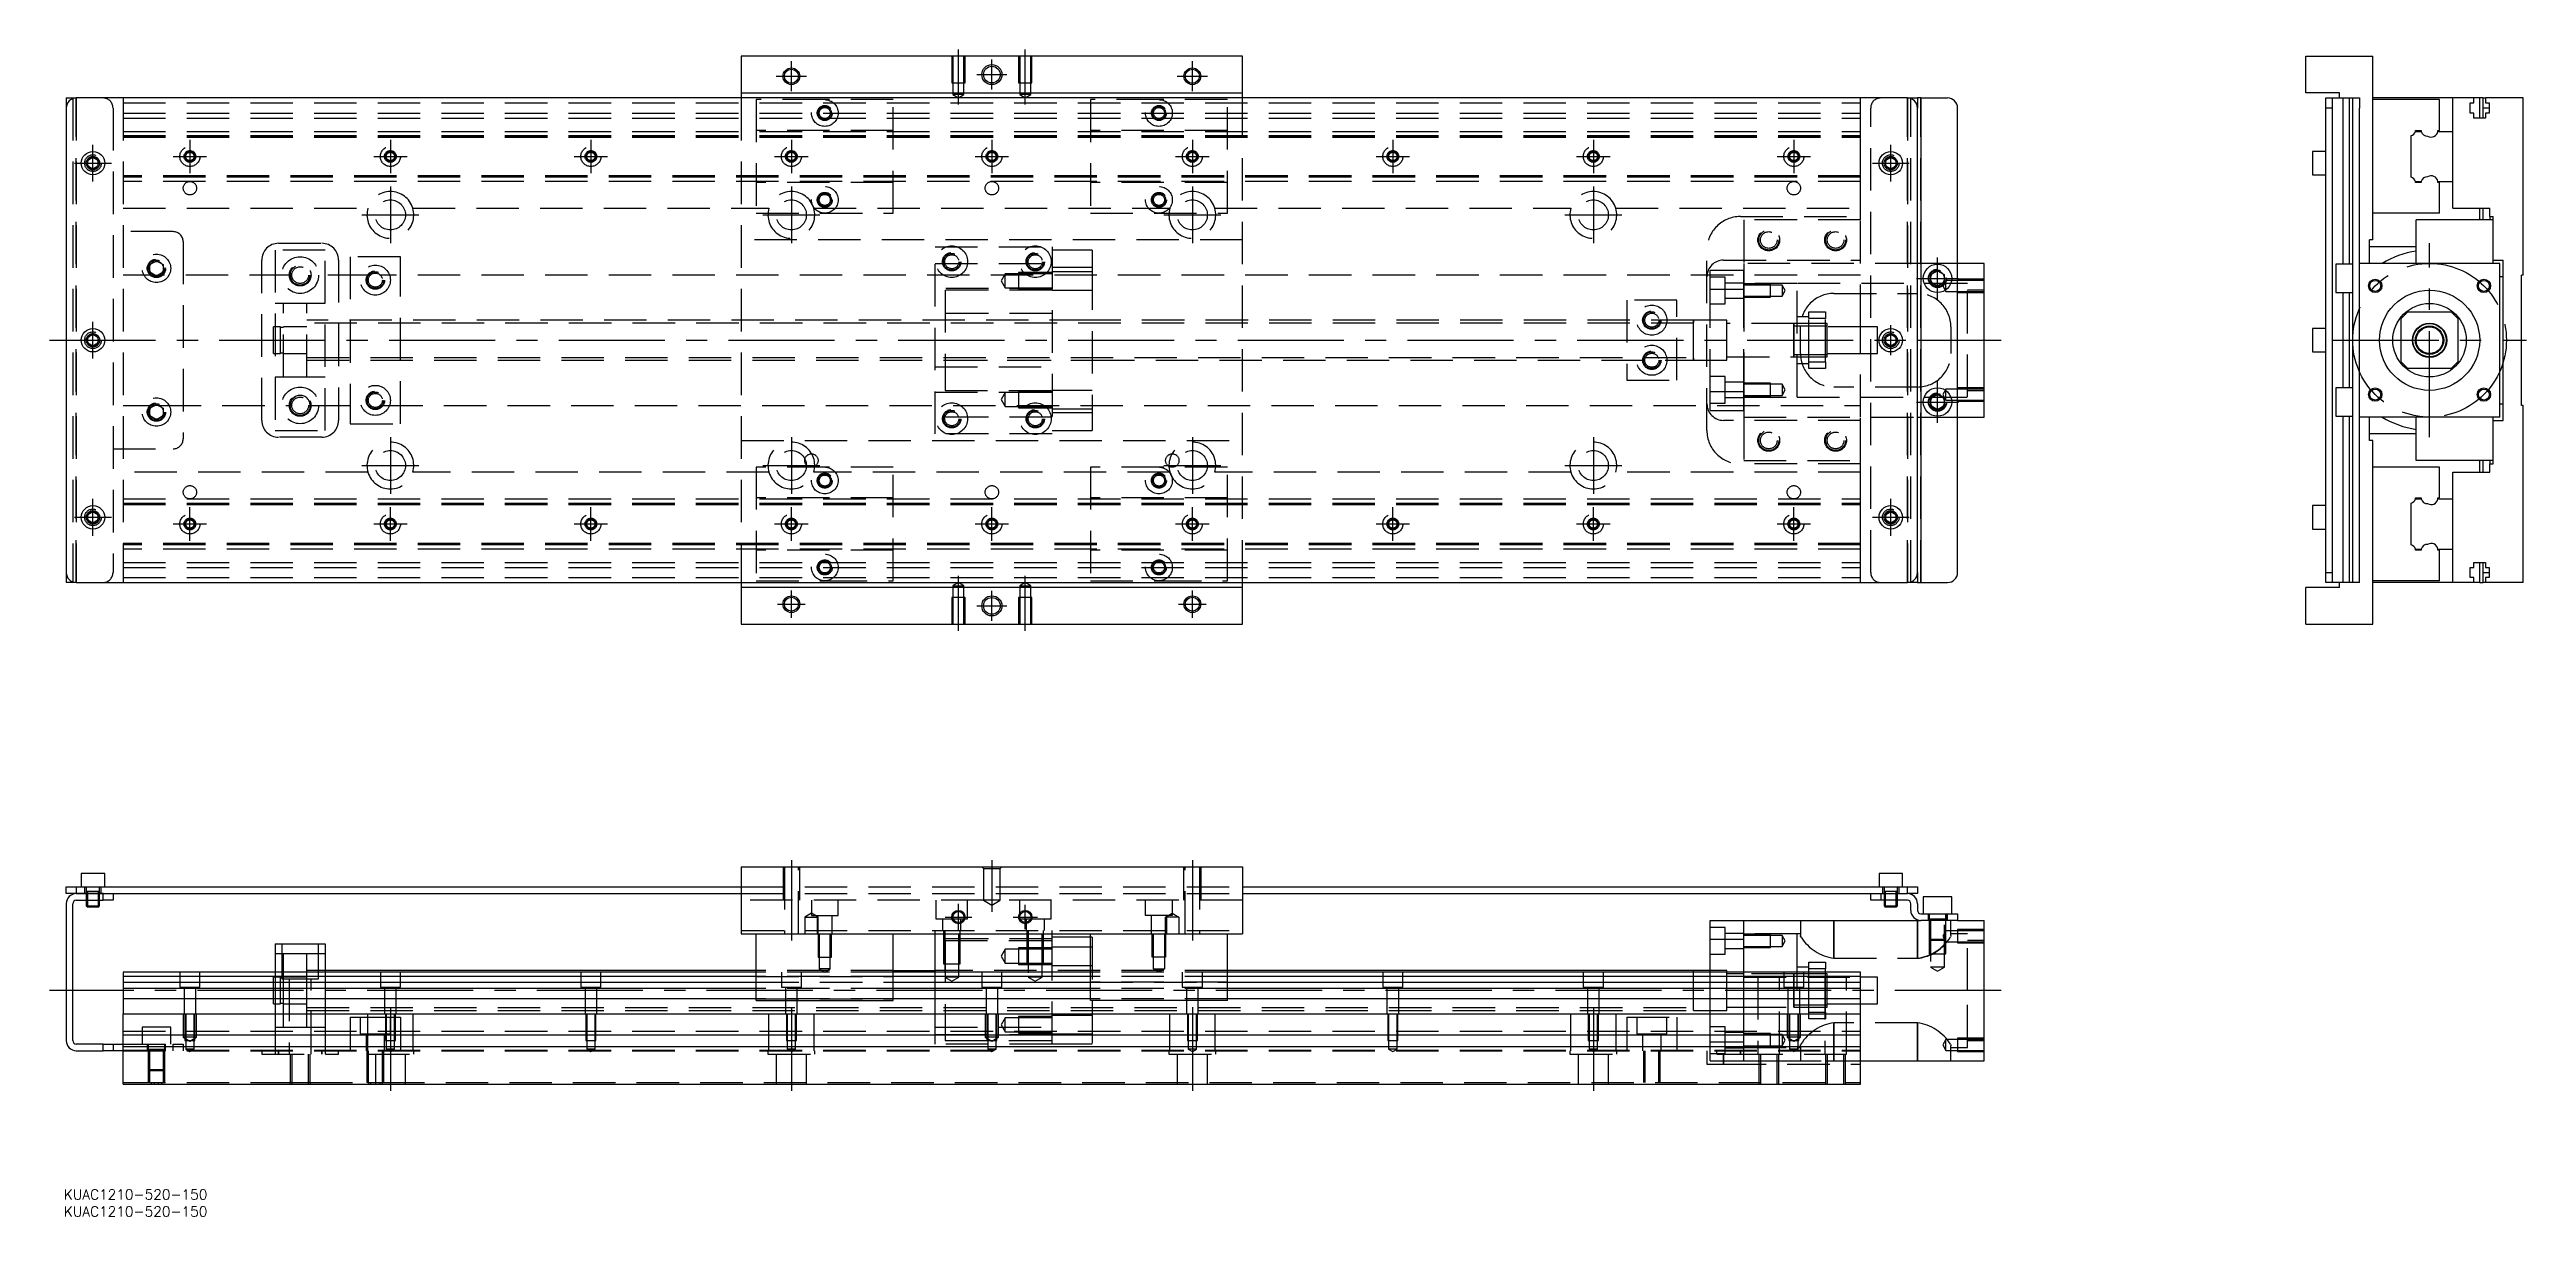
# Model space of a CAD drawing. Extents: x -5 to 736, y -262 to 87.
import ezdxf

# ---------------------------------------------------------------- set-up
doc = ezdxf.new("R2010")
doc.units = 0
doc.linetypes.add('CENTER', pattern=[50.8, 31.75, -6.35, 6.35, -6.35])
doc.linetypes.add('DASHED', pattern=[19.05, 12.7, -6.35])
doc.layers.get('0').update_dxf_attribs({"linetype": 'CONTINUOUS'})
doc.layers.add('CENTER', color=1, linetype='CENTER')
doc.styles.get("Standard").update_dxf_attribs({"font": 'txt.shx', "height": 3, "bigfont": 'bigfont.shx'})

# ---------------------------------------------------------------- blocks, each defined once
blk = doc.blocks.new('*U2')
at = {"color": 7, "linetype": 'CONTINUOUS'}
blk.add_text('KUAC1210-520-150', height=3, dxfattribs=at).set_placement((-0.71, -257.17))
blk = doc.blocks.new('*U3')
at = {"color": 7, "linetype": 'CONTINUOUS'}
blk.add_text('KUAC1210-520-150', height=3, dxfattribs=at).set_placement((-0.71, -262.25))

msp = doc.modelspace()

# ---------------------------------------------------------------- linework, layer by layer
at = {"color": 7, "linetype": 'CONTINUOUS'}
for p, q in [((352, 85), (202, 85)), ((202, 85), (202, 74)), ((352, 74), (352, 85)), ((670.25, 74), (670.25, 85)), ((670.25, 85), (690.25, 85)), ((690.25, 30), (690.25, 85)), ((0, 72.5), (0, -72.5)), ((0, 72.5), (3, 72.5)), ((551, 72.5), (3, 72.5)), ((202, 74), (352, 74)), ((202, 74), (202, 72.5)), ((352, 72.5), (352, 74)), ((551, 72.5), (554, 72.5)), ((554, 72.5), (554, 69.5)), ((555, 72.5), (554, 72.5)), ((554, -69.5), (554, 69.5)), ((555, 72.5), (555, -72.5)), ((555, 72.5), (563, 72.5)), ((566, -69.5), (566, 69.5)), ((680.25, 74), (670.25, 74)), ((676.25, 69.5), (676.25, 72.5)), ((676.25, 72.5), (686.25, 72.5)), ((678.25, 69.5), (676.25, 69.5)), ((676.25, -69.5), (676.25, 69.5)), ((678.25, -72.5), (678.25, 72.5)), ((680.25, 72.5), (680.25, 74)), ((681.25, 72.5), (681.25, 22.75)), ((683.25, 22.75), (683.25, 72.5)), ((684.25, 69.5), (684.25, 72.5)), ((684.25, -69.5), (684.25, 69.5)), ((686.25, 72.5), (686.25, 69.5)), ((686.25, 23), (686.25, 69.5)), ((714.25, 72.5), (690.25, 72.5)), ((710.25, 72), (690.25, 72)), ((710.25, 62.8), (710.25, 72)), ((714.25, 62.5), (714.25, 72.5)), ((720.55, 72.5), (714.25, 72.5)), ((719.4, 71), (720.55, 71)), ((719.4, 68), (719.4, 71)), ((720.55, 68), (719.4, 68)), ((722.25, 72.5), (720.55, 72.5)), ((720.55, 71), (720.55, 72.5)), ((720.55, 66.5), (720.55, 68)), ((722.25, 66.5), (722.25, 72.5)), ((723.25, 72.5), (722.25, 72.5)), ((723.25, 72.5), (723.95, 72.5)), ((723.25, 69.5), (723.25, 72.5)), ((725.1, 69.5), (723.25, 69.5)), ((723.25, 66.5), (723.25, 69.5)), ((723.95, 72.5), (723.95, 71)), ((735.25, 72.5), (723.95, 72.5)), ((723.95, 71), (725.1, 71)), ((723.95, 68), (723.95, 66.5)), ((725.1, 68), (723.95, 68)), ((725.1, 71), (725.1, 68)), ((735.25, 19.5), (735.25, 72.5)), ((701.75, 48.752272), (701.75, 61.247728)), ((703.002272, 62.5), (704.77668, 62.5)), ((703.047056, 62.8), (704.75, 62.8)), ((709.727372, 62.5), (714.25, 62.5)), ((709.75, 62.8), (710.25, 62.8)), ((714.25, 47.5), (714.25, 62.5)), ((714.25, 47.5), (714.25, 62.5)), ((723.95, 66.5), (720.55, 66.5)), ((6.5, 53.866026), (8, 54.73205)), ((6.5, 52.133974), (6.5, 53.866026)), ((8, 51.26795), (6.5, 52.133974)), ((8, 54.73205), (9.5, 53.866026)), ((9.5, 52.133974), (8, 51.26795)), ((9.5, 53.866026), (9.5, 52.133974)), ((544.5, 53.866026), (546, 54.73205)), ((544.5, 52.133974), (544.5, 53.866026)), ((546, 51.26795), (544.5, 52.133974)), ((546, 54.73205), (547.5, 53.866026)), ((547.5, 52.133974), (546, 51.26795)), ((547.5, 53.866026), (547.5, 52.133974)), ((672.25, 56.5), (672.25, 53)), ((676.25, 56.5), (672.25, 56.5)), ((672.25, 53), (672.25, 49.5)), ((672.25, 49.5), (676.25, 49.5)), ((703.002272, 47.5), (704.77668, 47.5)), ((704.75, 47.2), (703.047056, 47.2)), ((709.727372, 47.5), (714.25, 47.5)), ((710.25, 47.2), (709.75, 47.2)), ((710.25, 38), (710.25, 47.2)), ((714.25, 39.5), (714.25, 47.5)), ((710.25, 38), (690.25, 38)), ((714.25, 39.5), (725.25, 39.5)), ((722.25, 36), (722.25, 39.5)), ((723.25, 36), (723.25, 39.5)), ((725.25, 37), (725.25, 39.5)), ((690.25, 30), (689.25, 30)), ((689.25, 23), (689.25, 30)), ((726.25, 36), (703.25, 36)), ((703.25, 23), (703.25, 36)), ((725.25, 37), (726.25, 37)), ((725.25, 37), (725.25, 36)), ((726.25, 36), (726.25, 37)), ((726.25, 24), (726.25, 36)), ((726.25, 24), (726.25, 36)), ((574, 23), (566, 23)), ((574, -23), (574, 23)), ((679.25, 22.75), (679.25, 18.5)), ((684.25, 22.75), (679.25, 22.75)), ((686.25, -23), (686.25, 23)), ((728.25, 23), (686.25, 23)), ((703.25, 28), (689.25, 28)), ((726.25, 23), (726.25, 24)), ((726.25, 24), (729.25, 24)), ((728.25, -23), (728.25, 23)), ((729.25, -24), (729.25, 24)), ((558, 19.6547), (560, 20.809402)), ((558, 17.3453), (558, 19.6547)), ((560, 16.190598), (558, 17.3453)), ((560, 20.809402), (562, 19.6547)), ((562, 17.3453), (560, 16.190598)), ((562, 19.6547), (562, 17.3453)), ((679.25, 18.5), (679.25, 14.25)), ((729.25, 19), (728.25, 19)), ((735.25, 19.5), (734.75, 19.5)), ((734.75, -19.5), (734.75, 19.5)), ((679.25, 14.25), (684.25, 14.25)), ((681.25, 14.25), (681.25, -14.25)), ((683.25, -14.25), (683.25, 14.25)), ((700.75, 8.5), (698.75, 6.5)), ((700.75, 8.5), (713.75, 8.5)), ((715.75, 6.5), (713.75, 8.5)), ((6.5, 0.866026), (8, 1.73205)), ((6.5, -0.866026), (6.5, 0.866026)), ((8, 1.73205), (9.5, 0.866026)), ((9.5, 0.866026), (9.5, -0.866026)), ((487, -6.000006), (487, 6.000006)), ((517, -5.000006), (517, 5.000006)), ((517, 4.25), (517, 5.000006)), ((517, 4.25), (517, -4.25)), ((544.5, 0.866026), (546, 1.73205)), ((544.5, -0.866026), (544.5, 0.866026)), ((546, 1.73205), (547.5, 0.866026)), ((547.5, 0.866026), (547.5, -0.866026)), ((672.25, 3.5), (672.25, 0)), ((676.25, 3.5), (672.25, 3.5)), ((672.25, 0), (672.25, -3.5)), ((698.75, -6.5), (698.75, 6.5)), ((715.75, 6.5), (715.75, -6.5)), ((8, -1.73205), (6.5, -0.866026)), ((9.5, -0.866026), (8, -1.73205)), ((517, -5.000006), (517, -4.25)), ((546, -1.73205), (544.5, -0.866026)), ((547.5, -0.866026), (546, -1.73205)), ((672.25, -3.5), (676.25, -3.5)), ((698.75, -6.5), (700.75, -8.5)), ((713.75, -8.5), (715.75, -6.5)), ((679.25, -14.25), (679.25, -18.5)), ((684.25, -14.25), (679.25, -14.25)), ((713.75, -8.5), (700.75, -8.5)), ((558, -17.3453), (560, -16.190598)), ((558, -19.6547), (558, -17.3453)), ((560, -20.809402), (558, -19.6547)), ((560, -16.190598), (562, -17.3453)), ((562, -19.6547), (560, -20.809402)), ((562, -17.3453), (562, -19.6547)), ((679.25, -18.5), (679.25, -22.75)), ((728.25, -19), (729.25, -19)), ((735.25, -19.5), (734.75, -19.5)), ((735.25, -72.5), (735.25, -19.5)), ((566, -23), (574, -23)), ((679.25, -22.75), (684.25, -22.75)), ((681.25, -22.75), (681.25, -72.5)), ((683.25, -72.5), (683.25, -22.75)), ((728.25, -23), (686.25, -23)), ((686.25, -72.5), (686.25, -23)), ((689.25, -30), (689.25, -23)), ((703.25, -28), (689.25, -28)), ((703.25, -36), (703.25, -23)), ((726.25, -24), (726.25, -23)), ((726.25, -36), (726.25, -24)), ((726.25, -36), (726.25, -24)), ((726.25, -24), (729.25, -24)), ((690.25, -30), (689.25, -30)), ((690.25, -85), (690.25, -30)), ((726.25, -36), (703.25, -36)), ((722.25, -39.5), (722.25, -36)), ((723.25, -39.5), (723.25, -36)), ((725.25, -36), (725.25, -37)), ((725.25, -39.5), (725.25, -37)), ((725.25, -37), (726.25, -37)), ((726.25, -37), (726.25, -36)), ((710.25, -38), (690.25, -38)), ((710.25, -47.2), (710.25, -38)), ((714.25, -39.5), (725.25, -39.5)), ((714.25, -47.5), (714.25, -39.5)), ((6.5, -52.133974), (8, -51.26795)), ((8, -51.26795), (9.5, -52.133974)), ((544.5, -52.133974), (546, -51.26795)), ((546, -51.26795), (547.5, -52.133974)), ((672.25, -49.5), (672.25, -53)), ((676.25, -49.5), (672.25, -49.5)), ((701.75, -61.247728), (701.75, -48.752272)), ((703.002272, -47.5), (704.77668, -47.5)), ((703.047056, -47.2), (704.75, -47.2)), ((709.727372, -47.5), (714.25, -47.5)), ((709.75, -47.2), (710.25, -47.2)), ((714.25, -62.5), (714.25, -47.5)), ((714.25, -62.5), (714.25, -47.5)), ((6.5, -53.866026), (6.5, -52.133974)), ((8, -54.73205), (6.5, -53.866026)), ((9.5, -53.866026), (8, -54.73205)), ((9.5, -52.133974), (9.5, -53.866026)), ((544.5, -53.866026), (544.5, -52.133974)), ((546, -54.73205), (544.5, -53.866026)), ((547.5, -53.866026), (546, -54.73205)), ((547.5, -52.133974), (547.5, -53.866026)), ((672.25, -53), (672.25, -56.5)), ((672.25, -56.5), (676.25, -56.5)), ((703.002272, -62.5), (704.77668, -62.5)), ((704.75, -62.8), (703.047056, -62.8)), ((709.727372, -62.5), (714.25, -62.5)), ((710.25, -62.8), (709.75, -62.8)), ((710.25, -72), (710.25, -62.8)), ((714.25, -72.5), (714.25, -62.5)), ((720.55, -66.5), (723.95, -66.5)), ((720.55, -68), (720.55, -66.5)), ((722.25, -72.5), (722.25, -66.5)), ((723.25, -69.5), (723.25, -66.5)), ((723.95, -66.5), (723.95, -68)), ((3, -72.5), (0, -72.5)), ((3, -72.5), (551, -72.5)), ((202, -72.5), (202, -85)), ((352, -74), (202, -74)), ((352, -85), (352, -72.5)), ((554, -72.5), (551, -72.5)), ((554, -69.5), (554, -72.5)), ((554, -72.5), (555, -72.5)), ((555, -72.5), (563, -72.5)), ((670.25, -85), (670.25, -74)), ((680.25, -74), (670.25, -74)), ((676.25, -69.5), (678.25, -69.5)), ((676.25, -72.5), (676.25, -69.5)), ((686.25, -72.5), (676.25, -72.5)), ((680.25, -74), (680.25, -72.5)), ((684.25, -72.5), (684.25, -69.5)), ((710.25, -72), (690.25, -72)), ((714.25, -72.5), (690.25, -72.5)), ((720.55, -72.5), (714.25, -72.5)), ((719.4, -68), (720.55, -68)), ((719.4, -71), (719.4, -68)), ((720.55, -71), (719.4, -71)), ((720.55, -72.5), (720.55, -71)), ((722.25, -72.5), (720.55, -72.5)), ((722.25, -72.5), (723.25, -72.5)), ((723.25, -69.5), (725.1, -69.5)), ((723.25, -72.5), (723.25, -69.5)), ((723.95, -72.5), (723.25, -72.5)), ((723.95, -68), (725.1, -68)), ((723.95, -71), (723.95, -72.5)), ((725.1, -71), (723.95, -71)), ((735.25, -72.5), (723.95, -72.5)), ((725.1, -68), (725.1, -71)), ((202, -85), (352, -85)), ((670.25, -85), (690.25, -85)), ((11.5, -159.63), (4.5, -159.63)), ((4.5, -159.63), (4.5, -163.63)), ((11.5, -163.63), (11.5, -159.63)), ((202, -157.63), (352, -157.63)), ((202, -157.63), (202, -177.63)), ((352, -157.63), (352, -177.63)), ((549.5, -159.63), (542.5, -159.63)), ((542.5, -159.63), (542.5, -163.63)), ((549.5, -163.63), (549.5, -159.63)), ((0, -165.63), (0, -163.63)), ((0, -163.63), (3, -163.63)), ((3, -165.63), (0, -165.63)), ((0, -168.63), (0, -209.63)), ((2, -209.63), (2, -168.63)), ((3, -163.63), (3, -165.63)), ((3, -163.63), (202, -163.63)), ((3, -165.63), (11, -165.63)), ((11, -165.63), (3, -165.63)), ((3, -167.63), (11, -167.63)), ((6, -167.63), (6, -169.28)), ((6, -169.28), (10, -169.28)), ((6, -169.28), (6.35, -169.63)), ((6.35, -167.63), (6.35, -169.63)), ((9.65, -169.63), (6.35, -169.63)), ((9.65, -169.63), (9.65, -167.63)), ((9.65, -169.63), (10, -169.28)), ((10, -169.28), (10, -167.63)), ((11, -165.63), (202, -165.63)), ((11, -167.63), (11, -165.63)), ((14, -167.63), (11, -167.63)), ((14, -165.63), (14, -167.63)), ((352, -163.63), (551, -163.63)), ((352, -165.63), (543, -165.63)), ((540, -167.63), (540, -165.63)), ((543, -167.63), (540, -167.63)), ((543, -165.63), (551, -165.63)), ((543, -165.63), (543, -167.63)), ((543, -165.63), (551, -165.63)), ((551, -167.63), (543, -167.63)), ((544, -167.63), (544, -169.28)), ((544, -169.28), (548, -169.28)), ((544, -169.28), (544.35, -169.63)), ((544.35, -167.63), (544.35, -169.63)), ((547.65, -169.63), (544.35, -169.63)), ((547.65, -169.63), (547.65, -167.63)), ((547.65, -169.63), (548, -169.28)), ((548, -169.28), (548, -167.63)), ((551, -165.63), (551, -163.63)), ((551, -163.63), (554, -163.63)), ((554, -165.63), (551, -165.63)), ((552, -170.63), (552, -168.63)), ((554, -163.63), (554, -165.63)), ((554, -168.63), (554, -170.63)), ((564.25, -166.63), (555.75, -166.63)), ((555.75, -166.63), (555.75, -171.63)), ((564.25, -171.63), (564.25, -166.63)), ((202, -177.63), (352, -177.63)), ((206.5, -197.63), (206.5, -177.63)), ((247.5, -197.63), (247.5, -177.63)), ((260, -189.13), (260, -177.63)), ((295, -189.13), (295, -177.63)), ((306.5, -197.63), (306.5, -177.63)), ((347.5, -197.63), (347.5, -177.63)), ((492, -179.30029), (492, -173.63)), ((492, -173.63), (502, -173.63)), ((502, -173.63), (555, -173.63)), ((502, -189.13), (502, -173.63)), ((555, -171.63), (563, -171.63)), ((563, -173.63), (555, -173.63)), ((563, -173.63), (563, -171.63)), ((563, -171.63), (566, -171.63)), ((566, -173.63), (563, -173.63)), ((566, -171.63), (566, -173.63)), ((566, -173.63), (574, -173.63)), ((574, -215.63), (574, -173.63)), ((62.5, -180.63), (62.5, -189.13)), ((62.5, -180.63), (77.5, -180.63)), ((77.5, -180.63), (77.5, -189.13)), ((306.5, -178.63), (295, -178.63)), ((492, -179.30029), (502, -179.30029)), ((492, -189.13), (492, -179.30029)), ((206.5, -189.13), (17, -189.13)), ((17, -189.13), (17, -190.382272)), ((17, -190.382272), (17, -192.15668)), ((206.5, -190.382272), (17, -190.382272)), ((17, -192.15668), (206.5, -192.15668)), ((17, -192.15668), (17, -194.053076)), ((206.5, -188.63), (77.5, -188.63)), ((247.5, -188.63), (260, -188.630006)), ((306.5, -189.13), (247.5, -189.13)), ((306.5, -190.382272), (247.5, -190.382272)), ((247.5, -192.15668), (306.5, -192.15668)), ((487, -188.63), (347.5, -188.63)), ((537, -189.13), (347.5, -189.13)), ((537, -190.382272), (347.5, -190.382272)), ((347.5, -192.15668), (537, -192.15668)), ((487, -188.63), (486.995, -188.63)), ((487, -189.13), (487, -188.629994)), ((487.005, -188.63), (487, -188.63)), ((492, -188.63), (487, -188.63)), ((517, -190.63), (517, -189.629994)), ((518, -190.38), (517, -190.38)), ((517, -194.429962), (517, -190.63)), ((521.5, -190.38), (518, -190.38)), ((526.5, -190.38), (521.5, -190.38)), ((527, -190.38), (526.5, -190.38)), ((537, -222.63), (537, -189.13)), ((17, -194.053076), (17, -197.107372)), ((206.5, -194.053076), (17, -194.053076)), ((206.5, -197.107372), (17, -197.107372)), ((17, -197.107372), (17, -201.63)), ((206.5, -197.63), (247.5, -197.63)), ((306.5, -194.053076), (247.5, -194.053076)), ((306.5, -197.107372), (247.5, -197.107372)), ((347.5, -197.63), (306.5, -197.63)), ((537, -194.053076), (347.5, -194.053076)), ((537, -197.107372), (347.5, -197.107372)), ((517, -194.830038), (517, -194.429962)), ((517, -199.630006), (517, -194.830038)), ((517, -198.88), (527, -198.88)), ((17, -201.63), (537, -201.63)), ((17, -207.93), (17, -201.63)), ((11, -210.63), (3, -210.63)), ((3, -212.63), (11, -212.63)), ((11, -212.63), (11, -210.63)), ((11, -210.63), (14, -210.63)), ((14, -212.63), (11, -212.63)), ((14, -210.63), (14, -212.63)), ((14, -210.63), (17, -210.63)), ((17, -212.63), (14, -212.63)), ((17, -207.93), (537, -207.93)), ((17, -211.33), (17, -207.93)), ((17, -211.33), (537, -211.33)), ((17, -222.63), (17, -211.33)), ((537, -215.63), (574, -215.63)), ((17, -222.63), (537, -222.63))]:
    msp.add_line(p, q, dxfattribs=at)
at = {"color": 3, "linetype": 'DASHED'}
for p, q in [((265.000006, 85), (265.000006, 77)), ((265.35, 85), (265.35, 77)), ((268.65, 77), (268.65, 85)), ((268.999994, 77), (268.999994, 85)), ((285.000006, 85), (285.000006, 77)), ((285.35, 85), (285.35, 77)), ((288.65, 77), (288.65, 85)), ((288.999994, 77), (288.999994, 85)), ((265.000006, 77), (268.999994, 77)), ((265.35, 77), (265.35, 73.5)), ((268.65, 73.5), (268.65, 77)), ((285.000006, 77), (288.999994, 77)), ((285.35, 77), (285.35, 73.5)), ((288.65, 73.5), (288.65, 77)), ((2, 72.5), (2, -72.5)), ((3, 72.5), (3, -72.5)), ((3, -72.5), (3, 72.5)), ((3, 72.5), (3, -72.5)), ((3, -72.5), (3, 72.5)), ((14, 69.5), (14, -69.5)), ((17, 72.5), (17, -72.5)), ((17, 71), (537, 71)), ((17, 68), (537, 68)), ((202, 72.5), (202, -72.5)), ((206.5, 72), (206.5, 38)), ((227, 72), (206.5, 72)), ((247.5, 72), (227, 72)), ((247.5, 38), (247.5, 72)), ((268.65, 73.5), (265.35, 73.5)), ((265.35, 73.5), (267, 72.547372)), ((267, 72.547372), (268.65, 73.5)), ((288.65, 73.5), (285.35, 73.5)), ((285.35, 73.5), (287, 72.547372)), ((287, 72.547372), (288.65, 73.5)), ((327, 72), (306.5, 72)), ((306.5, 72), (306.5, 38)), ((347.5, 72), (327, 72)), ((347.5, 38), (347.5, 72)), ((352, -72.5), (352, 72.5)), ((537, 62.5), (537, 72.5)), ((540, -69.5), (540, 69.5)), ((551, -72.5), (551, 72.5)), ((551, 72.5), (551, -72.5)), ((552, -72.5), (552, 72.5)), ((555, -72.5), (555, 72.5)), ((17, 66.5), (537, 66.5)), ((17, 62.5), (537, 62.5)), ((17, 61.247728), (537, 61.247728)), ((17, 61.1147), (537, 61.1147)), ((17, 61.1), (537, 61.1)), ((17, 60.8), (537, 60.8)), ((247.5, 62.8), (206.5, 62.8)), ((347.5, 62.8), (306.5, 62.8)), ((537, 61.247728), (537, 62.5)), ((537, 48.752272), (537, 61.247728)), ((6, 53), (6.030168, 53.346066)), ((544, 53), (544.030168, 53.346066)), ((537, 49.2), (17, 49.2)), ((537, 48.9), (17, 48.9)), ((537, 48.8853), (17, 48.8853)), ((537, 48.752272), (17, 48.752272)), ((537, 47.5), (17, 47.5)), ((247.5, 47.2), (206.5, 47.2)), ((347.5, 47.2), (306.5, 47.2)), ((537, 47.5), (537, 48.752272)), ((537, 39.5), (537, 47.5)), ((17, 39.5), (90.291796, 39.5)), ((103.708204, 39.5), (210.291796, 39.5)), ((206.5, 38), (247.5, 38)), ((223.708204, 39.5), (330.291796, 39.5)), ((306.5, 38), (347.5, 38)), ((343.708204, 39.5), (450.291796, 39.5)), ((463.708204, 39.5), (537, 39.5)), ((537, 37), (537, 39.5)), ((32, 32.5), (14, 32.5)), ((352, 30), (202, 30)), ((501, 37), (537, 37)), ((537, 36), (502, 36)), ((502, 36), (502, 23)), ((537, 36), (537, 37)), ((537, 23), (537, 36)), ((25, 22.6547), (27, 23.809402)), ((25, 20.3453), (25, 22.6547)), ((27, 23.809402), (29, 22.6547)), ((29, 22.6547), (29, 20.3453)), ((35, 29.5), (35, -29.5)), ((58.5, -24), (58.5, 24)), ((77.5, 27), (62.5, 27)), ((62.5, 27), (62.5, -27)), ((63.5, 29), (76.5, 29)), ((77.5, -27), (77.5, 27)), ((81.5, 24), (81.5, -24)), ((100, 25), (85, 25)), ((85, 25), (85, -25)), ((100, -25), (100, 25)), ((260, 28), (295, 28)), ((260, -28), (260, 28)), ((260, 23), (295, 23)), ((295, 28), (295, -28)), ((307, 27), (295, 27)), ((307, 27), (307, 21.748564)), ((491, -27), (491, 27)), ((496, 24), (537, 24)), ((502, 23), (502, 15.32971)), ((554, 23), (502, 23)), ((537, 4), (537, 23)), ((566, 23), (554, 23)), ((26.359688, 19.5), (17, 19.5)), ((27, 19.190598), (25, 20.3453)), ((29, 20.3453), (27, 19.190598)), ((67.5, 19.5), (27.640312, 19.5)), ((29.483582, 21.786038), (29.5, 21.5)), ((91.030306, 19.5), (72.5, 19.5)), ((537, 19.5), (93.969694, 19.5)), ((295, 15.5), (260, 15.5)), ((263, 15), (263, -15)), ((295, 15), (263, 15)), ((281, 19.85352), (279.787564, 17.75352)), ((279.787564, 17.75352), (281, 15.65352)), ((281, 15.65352), (281, 19.85352)), ((285, 19.85352), (281, 19.85352)), ((281, 15.65352), (285, 15.65352)), ((285, 20.253516), (285, 15.253526)), ((295, 20.253516), (285, 20.253516)), ((295, 19.85352), (285, 19.85352)), ((285, 15.65352), (295, 15.65352)), ((285, 15.253526), (295, 15.253526)), ((307, 21.748564), (295, 21.748564)), ((307, 20.50352), (295, 20.50352)), ((295, 15.00352), (307, 15.00352)), ((307, 21.748564), (307, -21.748564)), ((492, 15.32971), (492, 21)), ((492, 21), (502, 21)), ((496.5, 18.849242), (492, 18.849242)), ((492, 15.32971), (502, 15.32971)), ((492, -15.32971), (492, 15.32971)), ((496.5, 10.849242), (496.5, 18.849242)), ((502, 17.099242), (496.5, 17.099242)), ((502, 15.32971), (502, 21)), ((518, 17), (502, 17)), ((518, 17), (502, 17)), ((510, 16.849238), (502, 16.849238)), ((510, 16.499242), (502, 16.499242)), ((502, 15.32971), (502, -15.32971)), ((502, -15.32971), (502, 15.32971)), ((510, 12.849248), (510, 16.849238)), ((513.5, 16.499242), (510, 16.499242)), ((513.5, 16.499242), (513.5, 13.199242)), ((514.452628, 14.849242), (513.5, 16.499242)), ((513.5, 13.199242), (514.452628, 14.849242)), ((518, -17), (518, 17)), ((569, 17), (518, 17)), ((561.90257, 16.878676), (561.547372, 16.263456)), ((561.547372, 16.263456), (562.5, 14.613456)), ((562.5, 17.913456), (562.355836, 17.663756)), ((562.483582, 18.786038), (562.5, 18.5)), ((562.5, 14.613456), (562.5, 17.913456)), ((566, 17.913456), (562.5, 17.913456)), ((574, 18.26345), (566, 18.26345)), ((574, 17.913456), (566, 17.913456)), ((569, -17), (569, 17)), ((574, 15), (569, 15)), ((65, 11), (62.5, 11)), ((65, -11), (65, 11)), ((72, 11), (65, 11)), ((72, 11), (65, 11)), ((72, -11), (72, 11)), ((77.5, 11), (72, 11)), ((295, 8), (260, 8)), ((482, 12), (467, 12)), ((467, 12), (467, -12)), ((482, -12), (482, 12)), ((492, 10.849242), (496.5, 10.849242)), ((496.5, 12.599242), (502, 12.599242)), ((502, 13.199242), (510, 13.199242)), ((502, 12.849248), (510, 12.849248)), ((510, 13.199242), (513.5, 13.199242)), ((521.5, 8.5), (526.5, 8.5)), ((521.5, 6.5), (521.5, 8.5)), ((526.5, 8.5), (526.5, 6.5)), ((529, 14), (554, 14)), ((562.5, 14.613456), (566, 14.613456)), ((566, 14.613456), (574, 14.613456)), ((566, 14.26346), (574, 14.26346)), ((6, 0), (6.023172, 0.30356)), ((62, 0), (62, 4)), ((64.1, 4), (62, 4)), ((62, -4), (62, 0)), ((64.1, 0), (64.1, 4)), ((65, 3.8), (64.1, 3.8)), ((64.1, -4), (64.1, 0)), ((72, 4), (65, 4)), ((72, 4), (65, 4)), ((307, 6), (72, 6)), ((487, 5.125), (72, 5.125)), ((307, 5.999994), (263, 5.999994)), ((487.005, 6), (307, 6)), ((492, 6), (486.995, 6)), ((487, -5.999164), (487, 6)), ((487, 6), (487, 5.325218)), ((497, 6), (492, 6)), ((497, 6), (492, 6)), ((497, 0), (497, 6)), ((497, 0), (497, 6)), ((516.995, 5), (497, 5)), ((517.005, 5), (497, 5)), ((497, -6), (497, 0)), ((497, -6), (497, 0)), ((517.005, 5), (516.995, 5)), ((526.5, 5), (516.995, 5)), ((517, 4.43509), (517, 5)), ((517, 5), (517, 4.435078)), ((517, 4.435078), (517, -4.435962)), ((527, 4.25), (517, 4.25)), ((526.5, 5), (517.005, 5)), ((521.5, 7), (518, 7)), ((519, -4), (519, 4)), ((521.5, -6.5), (521.5, 6.5)), ((526.5, 6.5), (521.5, 6.5)), ((526.5, -6.5), (526.5, 6.5)), ((527, 5), (526.5, 5)), ((527, 0), (527, 5)), ((540, 4), (527, 4)), ((527, -5), (527, 0)), ((537, -4), (537, 4)), ((542, 4), (540, 4)), ((542, 0), (542, 4)), ((542, -4), (542, 0)), ((547.973226, 0.326156), (548, 0)), ((564, 4), (564, -4)), ((62, -4), (64.1, -4)), ((64.1, -3.8), (65, -3.8)), ((65, -4), (72, -4)), ((65, -4), (72, -4)), ((72, -5.125), (487, -5.125)), ((72, -6), (307, -6)), ((263, -5.999994), (307, -5.999994)), ((307, -6), (487.005, -6)), ((486.995, -6), (492, -6)), ((487, -5.326228), (487, -6)), ((487, -6), (487, -5.999164)), ((492, -6), (497, -6)), ((492, -6), (497, -6)), ((497, -5), (516.995, -5)), ((497, -5), (517.005, -5)), ((516.995, -5), (517.005, -5)), ((516.995, -5), (526.5, -5)), ((517, -4.25), (527, -4.25)), ((517, -5), (517, -4.435962)), ((517, -4.435962), (517, -5)), ((517.005, -5), (526.5, -5)), ((518, -7), (521.5, -7)), ((521.5, -6.5), (526.5, -6.5)), ((521.5, -8.5), (521.5, -6.5)), ((526.5, -5), (527, -5)), ((526.5, -6.5), (526.5, -8.5)), ((527, -4), (540, -4)), ((537, -23), (537, -4)), ((540, -4), (542, -4)), ((62.5, -11), (65, -11)), ((65, -11), (72, -11)), ((65, -11), (72, -11)), ((72, -11), (77.5, -11)), ((260, -8), (295, -8)), ((467, -12), (482, -12)), ((496.5, -10.849242), (492, -10.849242)), ((496.5, -18.849242), (496.5, -10.849242)), ((502, -12.599242), (496.5, -12.599242)), ((510, -12.849248), (502, -12.849248)), ((510, -13.199242), (502, -13.199242)), ((510, -16.849238), (510, -12.849248)), ((513.5, -13.199242), (510, -13.199242)), ((513.5, -13.199242), (513.5, -16.499242)), ((514.452628, -14.849242), (513.5, -13.199242)), ((526.5, -8.5), (521.5, -8.5)), ((554, -14), (529, -14)), ((562.5, -14.613456), (561.547372, -16.263456)), ((562.5, -17.913456), (562.5, -14.613456)), ((566, -14.613456), (562.5, -14.613456)), ((574, -14.26346), (566, -14.26346)), ((574, -14.613456), (566, -14.613456)), ((17, -19.5), (26.359688, -19.5)), ((24.5, -21.5), (24.534018, -21.088984)), ((25, -20.3453), (27, -19.190598)), ((25, -22.6547), (25, -20.3453)), ((27, -19.190598), (29, -20.3453)), ((27.640312, -19.5), (67.5, -19.5)), ((29, -20.3453), (29, -22.6547)), ((72.5, -19.5), (91.030306, -19.5)), ((93.969694, -19.5), (537, -19.5)), ((260, -15.5), (295, -15.5)), ((263, -15), (295, -15)), ((281, -15.65352), (279.787564, -17.75352)), ((279.787564, -17.75352), (281, -19.85352)), ((281, -19.85352), (281, -15.65352)), ((285, -15.65352), (281, -15.65352)), ((281, -19.85352), (285, -19.85352)), ((285, -15.253526), (285, -20.253516)), ((295, -15.253526), (285, -15.253526)), ((295, -15.65352), (285, -15.65352)), ((285, -19.85352), (295, -19.85352)), ((285, -20.253516), (295, -20.253516)), ((307, -15.00352), (295, -15.00352)), ((295, -20.50352), (307, -20.50352)), ((307, -21.748564), (295, -21.748564)), ((307, -21.748564), (307, -27)), ((492, -15.32971), (502, -15.32971)), ((492, -21), (492, -15.32971)), ((492, -18.849242), (496.5, -18.849242)), ((492, -21), (502, -21)), ((496.5, -17.099242), (502, -17.099242)), ((502, -15.32971), (502, -23)), ((502, -21), (502, -15.32971)), ((502, -16.499242), (510, -16.499242)), ((502, -16.849238), (510, -16.849238)), ((502, -17), (518, -17)), ((502, -17), (518, -17)), ((510, -16.499242), (513.5, -16.499242)), ((513.5, -16.499242), (514.452628, -14.849242)), ((518, -17), (569, -17)), ((557.5, -18.5), (557.52689, -18.134318)), ((561.547372, -16.263456), (561.90364, -16.880528)), ((562.355326, -17.662872), (562.5, -17.913456)), ((562.5, -17.913456), (566, -17.913456)), ((566, -17.913456), (574, -17.913456)), ((566, -18.26345), (574, -18.26345)), ((569, -15), (574, -15)), ((27, -23.809402), (25, -22.6547)), ((29, -22.6547), (27, -23.809402)), ((62.5, -27), (77.5, -27)), ((76.5, -29), (63.5, -29)), ((85, -25), (100, -25)), ((295, -23), (260, -23)), ((295, -28), (260, -28)), ((295, -27), (307, -27)), ((537, -24), (496, -24)), ((502, -23), (554, -23)), ((502, -23), (502, -36)), ((537, -36), (537, -23)), ((554, -23), (566, -23)), ((14, -32.5), (32, -32.5)), ((202, -30), (352, -30)), ((537, -37), (501, -37)), ((502, -36), (537, -36)), ((537, -37), (537, -36)), ((537, -39.5), (537, -37)), ((90.291796, -39.5), (17, -39.5)), ((210.291796, -39.5), (103.708204, -39.5)), ((206.5, -38), (206.5, -72)), ((247.5, -38), (206.5, -38)), ((330.291796, -39.5), (223.708204, -39.5)), ((247.5, -72), (247.5, -38)), ((306.5, -38), (306.5, -72)), ((347.5, -38), (306.5, -38)), ((450.291796, -39.5), (343.708204, -39.5)), ((347.5, -72), (347.5, -38)), ((537, -39.5), (463.708204, -39.5)), ((537, -47.5), (537, -39.5)), ((17, -47.5), (537, -47.5)), ((17, -48.752272), (537, -48.752272)), ((17, -48.8853), (537, -48.8853)), ((17, -48.9), (537, -48.9)), ((17, -49.2), (537, -49.2)), ((247.5, -47.2), (206.5, -47.2)), ((347.5, -47.2), (306.5, -47.2)), ((537, -48.752272), (537, -47.5)), ((537, -61.247728), (537, -48.752272)), ((6, -53), (6.030168, -52.653934)), ((547.973226, -52.673844), (548, -53)), ((537, -60.8), (17, -60.8)), ((537, -61.1), (17, -61.1)), ((537, -61.1147), (17, -61.1147)), ((537, -61.247728), (17, -61.247728)), ((537, -62.5), (17, -62.5)), ((17, -66.5), (537, -66.5)), ((247.5, -62.8), (206.5, -62.8)), ((347.5, -62.8), (306.5, -62.8)), ((537, -62.5), (537, -61.247728)), ((537, -72.5), (537, -62.5)), ((17, -68), (537, -68)), ((17, -71), (537, -71)), ((206.5, -72), (227, -72)), ((227, -72), (247.5, -72)), ((267, -72.547372), (265.35, -73.5)), ((265.35, -73.5), (267, -73.5)), ((265.35, -73.5), (265.35, -77)), ((268.65, -73.5), (267, -72.547372)), ((267, -73.5), (268.65, -73.5)), ((268.65, -77), (268.65, -73.5)), ((287, -72.547372), (285.35, -73.5)), ((285.35, -73.5), (287, -73.5)), ((285.35, -73.5), (285.35, -77)), ((288.65, -73.5), (287, -72.547372)), ((287, -73.5), (288.65, -73.5)), ((288.65, -77), (288.65, -73.5)), ((306.5, -72), (327, -72)), ((327, -72), (347.5, -72)), ((268.999994, -77), (265.000006, -77)), ((265.000006, -77), (265.000006, -85)), ((265.35, -77), (265.35, -85)), ((268.65, -85), (268.65, -77)), ((268.999994, -85), (268.999994, -77)), ((288.999994, -77), (285.000006, -77)), ((285.000006, -77), (285.000006, -85)), ((285.35, -77), (285.35, -85)), ((288.65, -85), (288.65, -77)), ((288.999994, -85), (288.999994, -77)), ((214.500006, -157.63), (214.500006, -167.63)), ((214.9, -157.63), (214.9, -177.63)), ((219.1, -177.63), (219.1, -157.63)), ((219.499994, -167.63), (219.499994, -157.63)), ((274.5, -158.13), (274, -157.63)), ((274.5, -158.13), (274.5, -167.63)), ((274.5, -158.13), (279.5, -158.13)), ((279.5, -158.13), (280, -157.63)), ((279.5, -167.63), (279.5, -158.13)), ((334.500006, -167.63), (334.500006, -157.63)), ((334.9, -177.63), (334.9, -157.63)), ((339.1, -157.63), (339.1, -177.63)), ((339.499994, -157.63), (339.499994, -167.63)), ((5.5, -163.63), (5.5, -165.63)), ((6, -163.63), (6, -167.63)), ((10, -165.03), (6, -165.03)), ((6.35, -165.03), (6.35, -167.63)), ((9.65, -167.63), (9.65, -165.03)), ((10, -167.63), (10, -163.63)), ((10.5, -165.63), (10.5, -163.63)), ((202, -163.63), (352, -163.63)), ((202, -165.63), (352, -165.63)), ((274.5, -167.63), (202, -167.63)), ((223, -167.63), (223, -172.13)), ((231, -172.13), (231, -167.63)), ((260.25, -167.63), (260.25, -173.13)), ((269.75, -173.13), (269.75, -167.63)), ((279.5, -167.63), (274.5, -167.63)), ((274.5, -167.63), (277, -169.073376)), ((277, -169.073376), (279.5, -167.63)), ((352, -167.63), (279.5, -167.63)), ((285.25, -167.63), (285.25, -173.13)), ((294.75, -173.13), (294.75, -167.63)), ((323, -172.13), (323, -167.63)), ((331, -167.63), (331, -172.13)), ((543.5, -163.63), (543.5, -165.63)), ((548.000006, -165.03), (543.999994, -165.03)), ((544, -163.63), (544, -167.63)), ((544.35, -165.03), (544.35, -167.63)), ((547.65, -167.63), (547.65, -165.03)), ((548, -167.63), (548, -163.63)), ((548.5, -165.63), (548.5, -163.63)), ((202, -176.63), (352, -176.63)), ((223, -171.4753), (221, -172.63)), ((221, -172.63), (225, -172.63)), ((221, -172.63), (221, -177.63)), ((225, -172.63), (223, -171.4753)), ((223, -172.13), (231, -172.13)), ((224.75, -172.13), (224.75, -177.63)), ((225, -177.63), (225, -172.63)), ((225.000006, -177.63), (225.000006, -184.63)), ((225.35, -177.63), (225.35, -184.63)), ((228.65, -184.63), (228.65, -177.63)), ((228.999994, -184.63), (228.999994, -177.63)), ((229.25, -177.63), (229.25, -172.13)), ((260, -177.63), (260, -176.63)), ((260.25, -173.13), (269.75, -173.13)), ((262.25, -173.13), (262.25, -176.63)), ((262.500006, -176.63), (262.500006, -186.63)), ((262.9, -176.63), (262.9, -190.63)), ((267.1, -190.63), (267.1, -176.63)), ((267.499994, -186.63), (267.499994, -176.63)), ((267.75, -176.63), (267.75, -173.13)), ((285.25, -173.13), (294.75, -173.13)), ((287.25, -173.13), (287.25, -176.63)), ((287.500006, -176.63), (287.500006, -186.63)), ((287.9, -176.63), (287.9, -190.63)), ((292.1, -190.63), (292.1, -176.63)), ((292.499994, -186.63), (292.499994, -176.63)), ((292.75, -176.63), (292.75, -173.13)), ((295, -177.63), (295, -176.63)), ((331, -172.13), (323, -172.13)), ((324.75, -177.63), (324.75, -172.13)), ((325.000006, -184.63), (325.000006, -177.63)), ((325.35, -184.63), (325.35, -177.63)), ((328.65, -177.63), (328.65, -184.63)), ((328.999994, -177.63), (328.999994, -184.63)), ((329, -172.63), (331, -171.4753)), ((333, -172.63), (329, -172.63)), ((329, -177.63), (329, -172.63)), ((329.25, -172.13), (329.25, -177.63)), ((331, -171.4753), (333, -172.63)), ((333, -172.63), (333, -177.63)), ((496.5, -175.780758), (492, -175.780758)), ((496.5, -183.780758), (496.5, -175.780758)), ((502, -177.530758), (496.5, -177.530758)), ((518, -177.63), (502, -177.63)), ((510, -177.780762), (502, -177.780762)), ((510, -181.780752), (510, -177.780762)), ((518, -189.13), (518, -177.63)), ((519, -177.63), (518, -177.63)), ((519, -173.63), (519, -178.107288)), ((529, -184.98635), (529, -173.63)), ((529, -173.63), (529, -184.98635)), ((554, -173.63), (554, -184.98635)), ((554, -184.98635), (554, -173.63)), ((557.25, -171.63), (557.25, -173.63)), ((562.500006, -173.23), (557.499994, -173.23)), ((557.5, -171.63), (557.5, -179.23)), ((557.9, -173.23), (557.9, -187.63)), ((562.5, -176.716544), (561.547372, -178.366544)), ((562.1, -187.63), (562.1, -173.23)), ((562.499994, -179.230006), (562.499994, -171.63)), ((562.5, -179.23), (562.5, -171.63)), ((566, -176.716544), (562.5, -176.716544)), ((562.75, -173.63), (562.75, -171.63)), ((564, -178.107288), (564, -173.63)), ((569, -177.63), (564, -177.63)), ((566, -176.36655), (566, -180.36654)), ((574, -176.36655), (566, -176.36655)), ((574, -176.716544), (566, -176.716544)), ((569, -194.63), (569, -177.63)), ((65, -183.63), (62.5, -183.63)), ((64.5, -180.63), (64.5, -191.13)), ((65, -189.13), (65, -183.63)), ((72, -183.63), (65, -183.63)), ((72, -189.13), (72, -183.63)), ((77.5, -183.63), (72, -183.63)), ((75.5, -191.13), (75.5, -180.63)), ((225.000006, -184.63), (228.999994, -184.63)), ((225.35, -184.63), (225.35, -188.13)), ((228.65, -188.13), (228.65, -184.63)), ((295, -179.13), (260, -179.13)), ((263, -179.63), (263, -209.63)), ((263, -179.63), (295, -179.63)), ((281, -182.28), (279.787564, -184.38)), ((279.787564, -184.38), (281, -186.48)), ((281, -186.48), (281, -182.28)), ((285, -182.28), (281, -182.28)), ((285, -181.880006), (285, -186.879994)), ((295, -181.880006), (285, -181.880006)), ((295, -182.28), (285, -182.28)), ((307, -181.63), (295, -181.63)), ((307, -178.63), (306.5, -178.63)), ((307, -178.63), (307, -210.63)), ((328.999994, -184.63), (325.000006, -184.63)), ((325.35, -188.13), (325.35, -184.63)), ((328.65, -184.63), (328.65, -188.13)), ((492, -183.780758), (496.5, -183.780758)), ((496.5, -182.030758), (502, -182.030758)), ((510, -178.130758), (502, -178.130758)), ((502, -181.430758), (510, -181.430758)), ((502, -181.780752), (510, -181.780752)), ((513.5, -178.130758), (510, -178.130758)), ((510, -181.430758), (513.5, -181.430758)), ((513.5, -178.130758), (513.5, -179.780758)), ((514.452628, -179.780758), (513.5, -178.130758)), ((513.5, -179.780758), (513.5, -181.430758)), ((513.5, -181.430758), (514.452628, -179.780758)), ((519.038578, -178.344492), (519, -178.107288)), ((519.151334, -178.625906), (519.038578, -178.344492)), ((529, -184.98635), (554, -184.98635)), ((557.5, -179.23), (562.5, -179.23)), ((557.5, -179.23), (557.9, -179.63)), ((557.500006, -179.230006), (557.500006, -183.63)), ((557.500006, -183.63), (562.499994, -183.63)), ((562.1, -179.63), (557.9, -179.63)), ((561.547372, -178.366544), (562.5, -180.016544)), ((562.1, -179.63), (562.5, -179.23)), ((562.499994, -183.63), (562.499994, -179.230006)), ((562.5, -180.016544), (566, -180.016544)), ((563.966794, -178.32572), (563.869504, -178.582408)), ((564, -178.107288), (563.966794, -178.32572)), ((566, -180.016544), (574, -180.016544)), ((566, -180.36654), (574, -180.36654)), ((574, -179.63), (569, -179.63)), ((34, -189.13), (34, -193.63)), ((40, -193.63), (40, -189.13)), ((62, -198.63), (62, -190.63)), ((62.5, -190.63), (62, -190.63)), ((62.5, -189.13), (62.5, -201.63)), ((64.1, -190.63), (62.5, -190.63)), ((64.1, -198.63), (64.1, -190.63)), ((65, -190.83), (64.1, -190.83)), ((64.5, -191.13), (75.5, -191.13)), ((65, -194.63), (65, -189.13)), ((72, -190.63), (65, -190.63)), ((66.75, -191.13), (66.75, -213.63)), ((77.5, -188.63), (72, -188.63)), ((72, -194.63), (72, -189.13)), ((73.25, -213.63), (73.25, -191.13)), ((77.5, -189.13), (77.5, -201.63)), ((94, -189.13), (94, -193.63)), ((100, -193.63), (100, -189.13)), ((154, -189.13), (154, -193.63)), ((160, -193.63), (160, -189.13)), ((247.5, -188.63), (206.5, -188.63)), ((247.5, -189.13), (206.5, -189.13)), ((247.5, -190.382272), (206.5, -190.382272)), ((206.5, -190.427056), (247.5, -190.427056)), ((206.5, -192.13), (247.5, -192.13)), ((206.5, -192.15668), (247.5, -192.15668)), ((214, -189.13), (214, -193.63)), ((220, -193.63), (220, -189.13)), ((228.65, -188.13), (225.35, -188.13)), ((225.35, -188.13), (227, -189.082628)), ((227, -189.082628), (228.65, -188.13)), ((247.5, -188.630006), (263, -188.630006)), ((347.5, -188.63), (260, -188.63)), ((260, -197.63), (260, -189.13)), ((262.500006, -186.63), (267.499994, -186.63)), ((267.1, -190.63), (262.9, -190.63)), ((262.9, -190.63), (265, -191.842436)), ((265, -191.842436), (267.1, -190.63)), ((274, -189.13), (274, -193.63)), ((280, -193.63), (280, -189.13)), ((281, -186.48), (285, -186.48)), ((285, -186.48), (295, -186.48)), ((285, -186.879994), (295, -186.879994)), ((287.500006, -186.63), (292.499994, -186.63)), ((292.1, -190.63), (287.9, -190.63)), ((287.9, -190.63), (290, -191.842436)), ((290, -191.842436), (292.1, -190.63)), ((295, -187.13), (307, -187.13)), ((295, -210.63), (295, -189.13)), ((347.5, -189.13), (306.5, -189.13)), ((347.5, -190.382272), (306.5, -190.382272)), ((347.5, -190.427056), (306.5, -190.427056)), ((347.5, -192.13), (306.5, -192.13)), ((306.5, -192.15668), (347.5, -192.15668)), ((325.35, -188.13), (328.65, -188.13)), ((327, -189.082628), (325.35, -188.13)), ((328.65, -188.13), (327, -189.082628)), ((334, -189.13), (334, -193.63)), ((340, -193.63), (340, -189.13)), ((394, -189.13), (394, -193.63)), ((400, -193.63), (400, -189.13)), ((454, -189.13), (454, -193.63)), ((460, -193.63), (460, -189.13)), ((487, -200.629164), (487, -189.13)), ((497, -188.63), (492, -188.63)), ((492, -201.63), (492, -189.13)), ((497, -189.13), (497, -188.63)), ((497, -194.63), (497, -189.13)), ((502, -189.63), (497, -189.63)), ((502, -190.63), (502, -189.13)), ((517, -189.63), (502, -189.63)), ((502, -190.63), (537, -190.63)), ((502, -201.63), (502, -190.63)), ((506.25, -190.63), (506.25, -213.63)), ((512.75, -213.63), (512.75, -190.63)), ((514, -189.13), (514, -193.63)), ((517, -189.63), (516.995, -189.63)), ((517, -189.63), (517, -190.194922)), ((517, -189.631002), (517, -189.63)), ((517.005, -189.63), (517, -189.63)), ((518, -189.63), (517, -189.63)), ((517, -190.19491), (517, -189.631002)), ((517, -190.194922), (517, -190.629226)), ((517, -190.629226), (517, -194.429974)), ((521.5, -187.63), (518, -187.63)), ((518, -190.63), (518, -189.13)), ((521.5, -189.63), (518, -189.63)), ((518, -194.63), (518, -190.63)), ((520, -193.63), (520, -189.13)), ((521.5, -186.13), (526.5, -186.13)), ((521.5, -188.13), (521.5, -186.13)), ((526.5, -188.13), (521.5, -188.13)), ((521.5, -189.13), (521.5, -188.13)), ((521.5, -190.63), (521.5, -189.13)), ((526.5, -189.63), (521.5, -189.63)), ((521.5, -201.13), (521.5, -190.63)), ((526.25, -190.63), (526.25, -213.63)), ((526.5, -186.13), (526.5, -188.13)), ((526.5, -189.13), (526.5, -188.13)), ((526.5, -190.63), (526.5, -189.13)), ((527, -189.63), (526.5, -189.63)), ((526.5, -201.13), (526.5, -190.63)), ((527, -190.63), (527, -189.63)), ((527, -199.63), (527, -190.63)), ((532.75, -213.63), (532.75, -190.63)), ((542, -190.63), (537, -190.63)), ((542, -198.63), (542, -190.63)), ((562.1, -187.63), (557.9, -187.63)), ((557.9, -187.63), (560, -188.842436)), ((560, -188.842436), (562.1, -187.63)), ((34, -193.63), (40, -193.63)), ((35.25, -193.63), (35.25, -201.63)), ((38.75, -201.63), (38.75, -193.63)), ((62, -198.63), (62.5, -198.63)), ((62.5, -198.63), (64.1, -198.63)), ((64.1, -198.43), (65, -198.43)), ((65, -201.63), (65, -194.63)), ((65, -198.63), (72, -198.63)), ((72, -201.63), (72, -194.63)), ((72, -199.755), (487, -199.755)), ((94, -193.63), (100, -193.63)), ((95.25, -193.63), (95.25, -201.63)), ((98.75, -201.63), (98.75, -193.63)), ((154, -193.63), (160, -193.63)), ((155.25, -193.63), (155.25, -201.63)), ((158.75, -201.63), (158.75, -193.63)), ((247.5, -194.053076), (206.5, -194.053076)), ((247.5, -197.107372), (206.5, -197.107372)), ((206.5, -197.13), (247.5, -197.13)), ((214, -193.63), (220, -193.63)), ((215.25, -193.63), (215.25, -201.63)), ((218.75, -201.63), (218.75, -193.63)), ((260, -201.63), (260, -197.63)), ((274, -193.63), (280, -193.63)), ((275.25, -193.63), (275.25, -201.63)), ((278.75, -201.63), (278.75, -193.63)), ((347.5, -194.053076), (306.5, -194.053076)), ((347.5, -197.107372), (306.5, -197.107372)), ((347.5, -197.13), (306.5, -197.13)), ((334, -193.63), (340, -193.63)), ((335.25, -193.63), (335.25, -201.63)), ((338.75, -201.63), (338.75, -193.63)), ((394, -193.63), (400, -193.63)), ((395.25, -193.63), (395.25, -201.63)), ((398.75, -201.63), (398.75, -193.63)), ((454, -193.63), (460, -193.63)), ((455.25, -193.63), (455.25, -201.63)), ((458.75, -201.63), (458.75, -193.63)), ((497, -200.63), (497, -194.63)), ((497, -199.63), (502, -199.63)), ((502, -199.63), (517.005, -199.63)), ((514, -193.63), (520, -193.63)), ((515.25, -193.63), (515.25, -201.63)), ((516.995, -199.63), (526.5, -199.63)), ((517, -194.429974), (517, -194.830022)), ((517, -194.830022), (517, -199.065962)), ((517, -199.628998), (517, -199.065962)), ((517, -199.065962), (517, -199.63)), ((517, -199.63), (517, -199.628998)), ((517.005, -199.63), (526.5, -199.63)), ((518.75, -201.63), (518.75, -193.63)), ((526.5, -199.63), (527, -199.63)), ((527, -198.63), (537, -198.63)), ((537, -198.63), (542, -198.63)), ((569, -211.63), (569, -194.63)), ((17, -206.78), (537, -206.78)), ((31.25, -205.63), (22.75, -205.63)), ((22.75, -205.63), (22.75, -207.93)), ((31.25, -207.93), (31.25, -205.63)), ((35, -201.63), (35, -208.63)), ((35.500006, -201.63), (35.500006, -207.93)), ((35.75, -201.63), (35.75, -209.63)), ((38.25, -209.63), (38.25, -201.63)), ((38.499994, -207.93), (38.499994, -201.63)), ((39, -208.63), (39, -201.63)), ((62.5, -201.63), (62.5, -207.93)), ((62.5, -205.63), (65, -205.63)), ((65, -205.63), (65, -201.63)), ((65, -205.63), (72, -205.63)), ((72, -200.63), (487, -200.63)), ((72, -205.63), (72, -201.63)), ((72, -205.63), (77.5, -205.63)), ((77.5, -201.63), (77.5, -207.93)), ((85, -202.63), (95.500006, -202.63)), ((85, -202.63), (85, -207.93)), ((88, -202.63), (88, -207.63)), ((90.291796, -212.63), (90.291796, -201.63)), ((95.500006, -201.63), (95.500006, -207.93)), ((95.500006, -202.63), (98.499994, -202.63)), ((95.75, -201.63), (95.75, -209.63)), ((97, -207.63), (97, -202.63)), ((98.25, -209.63), (98.25, -201.63)), ((98.499994, -207.93), (98.499994, -201.63)), ((98.499994, -202.63), (100, -202.63)), ((100, -202.63), (100, -207.93)), ((103.708204, -201.63), (103.708204, -212.63)), ((155.500006, -201.63), (155.500006, -207.93)), ((155.75, -201.63), (155.75, -209.63)), ((158.25, -209.63), (158.25, -201.63)), ((158.499994, -207.93), (158.499994, -201.63)), ((210.291796, -212.63), (210.291796, -201.63)), ((215.500006, -201.63), (215.500006, -207.93)), ((215.75, -201.63), (215.75, -209.63)), ((218.25, -209.63), (218.25, -201.63)), ((218.499994, -207.93), (218.499994, -201.63)), ((223.708204, -201.63), (223.708204, -212.63)), ((260, -205.63), (260, -201.63)), ((260, -205.63), (295, -205.63)), ((260, -207.93), (260, -205.63)), ((275, -201.63), (275, -208.63)), ((275.500006, -201.63), (275.500006, -207.93)), ((275.75, -201.63), (275.75, -209.63)), ((278.25, -209.63), (278.25, -201.63)), ((278.499994, -207.93), (278.499994, -201.63)), ((279, -208.63), (279, -201.63)), ((281, -202.78), (279.787564, -204.88)), ((279.787564, -204.88), (281, -206.98)), ((281, -206.98), (281, -202.78)), ((285, -202.78), (281, -202.78)), ((281, -206.98), (285, -206.98)), ((285, -202.380006), (285, -207.379994)), ((295, -202.380006), (285, -202.380006)), ((295, -202.78), (285, -202.78)), ((285, -206.98), (295, -206.98)), ((285, -207.379994), (295, -207.379994)), ((307, -202.13), (295, -202.13)), ((330.291796, -212.63), (330.291796, -201.63)), ((335.500006, -201.63), (335.500006, -207.93)), ((335.75, -201.63), (335.75, -209.63)), ((338.25, -209.63), (338.25, -201.63)), ((338.499994, -207.93), (338.499994, -201.63)), ((343.708204, -201.63), (343.708204, -212.63)), ((395.500006, -201.63), (395.500006, -207.93)), ((395.75, -201.63), (395.75, -209.63)), ((398.25, -209.63), (398.25, -201.63)), ((398.499994, -207.93), (398.499994, -201.63)), ((450.291796, -212.63), (450.291796, -201.63)), ((455.500006, -201.63), (455.500006, -207.93)), ((455.75, -201.63), (455.75, -209.63)), ((458.25, -209.63), (458.25, -201.63)), ((458.499994, -207.93), (458.499994, -201.63)), ((463.708204, -201.63), (463.708204, -212.63)), ((467, -202.63), (482, -202.63)), ((467, -202.63), (467, -207.93)), ((470, -202.63), (470, -207.63)), ((479, -207.63), (479, -202.63)), ((482, -202.63), (482, -207.93)), ((486.995, -200.63), (487, -200.63)), ((487, -200.63), (487, -200.629164)), ((487, -200.63), (487.005, -200.63)), ((487, -200.63), (492, -200.63)), ((492, -200.63), (497, -200.63)), ((492, -207.93), (492, -201.63)), ((496.5, -205.479242), (492, -205.479242)), ((496.5, -213.479242), (496.5, -205.479242)), ((502, -207.229242), (496.5, -207.229242)), ((502, -207.93), (502, -201.63)), ((510, -207.479248), (502, -207.479248)), ((510, -211.33), (510, -207.479248)), ((515, -201.63), (515, -208.63)), ((515.500006, -201.63), (515.500006, -207.93)), ((515.75, -201.63), (515.75, -209.63)), ((518.25, -209.63), (518.25, -201.63)), ((518.499994, -207.93), (518.499994, -201.63)), ((519, -208.63), (519, -201.63)), ((521.5, -201.13), (526.5, -201.13)), ((521.5, -203.13), (521.5, -201.13)), ((526.5, -203.13), (521.5, -203.13)), ((526.5, -201.13), (526.5, -203.13)), ((554, -204.27365), (529, -204.27365)), ((529, -215.63), (529, -204.27365)), ((529, -204.27365), (529, -211.33)), ((554, -204.27365), (554, -215.63)), ((554, -215.63), (554, -204.27365)), ((17, -210.63), (32, -210.63)), ((17, -212.48), (537, -212.48)), ((17, -212.63), (537, -212.63)), ((22.75, -207.93), (22.75, -210.63)), ((24.25, -210.63), (24.25, -212.63)), ((29.500006, -212.23), (24.499994, -212.23)), ((24.5, -210.63), (24.5, -222.13)), ((24.9, -212.23), (24.9, -222.13)), ((29.1, -222.13), (29.1, -212.23)), ((29.5, -222.13), (29.5, -210.63)), ((29.75, -212.63), (29.75, -210.63)), ((31.25, -210.63), (31.25, -207.93)), ((32, -212.63), (32, -210.63)), ((32, -210.63), (35, -210.63)), ((39, -208.63), (35, -208.63)), ((35, -208.63), (37, -209.7847)), ((35, -210.63), (35, -212.63)), ((35.500006, -207.93), (35.500006, -209.63)), ((35.500006, -209.63), (38.499994, -209.63)), ((35.75, -209.63), (35.75, -212.13)), ((38.25, -212.13), (35.75, -212.13)), ((35.75, -212.13), (37, -212.851688)), ((37, -209.7847), (39, -208.63)), ((37, -212.851688), (38.25, -212.13)), ((38.25, -212.13), (38.25, -209.63)), ((38.499994, -209.63), (38.499994, -207.93)), ((58.5, -212.63), (58.5, -213.63)), ((58.5, -213.63), (81.5, -213.63)), ((62.5, -207.93), (62.5, -211.33)), ((62.5, -211.33), (62.5, -212.63)), ((62.5, -212.63), (62.5, -213.63)), ((63.5, -213.63), (63.5, -212.63)), ((63.5, -212.63), (63.5, -213.63)), ((67.000006, -213.63), (67.000006, -222.13)), ((67.5, -213.63), (67.5, -222.13)), ((72.5, -222.13), (72.5, -213.63)), ((72.999994, -222.13), (72.999994, -213.63)), ((76.5, -212.63), (76.5, -213.63)), ((76.5, -213.63), (76.5, -212.63)), ((77.5, -207.93), (77.5, -211.33)), ((77.5, -211.33), (77.5, -213.63)), ((81.5, -213.63), (81.5, -212.63)), ((85, -207.93), (85, -211.33)), ((85, -211.33), (85, -212.63)), ((88, -207.63), (97, -207.63)), ((89.75, -207.63), (89.75, -212.63)), ((90, -212.63), (90, -213.63)), ((90, -213.63), (104, -213.63)), ((90.000006, -212.63), (90.000006, -222.13)), ((90.4, -212.63), (90.4, -222.13)), ((92.5, -213.63), (92.5, -222.63)), ((94.6, -222.13), (94.6, -212.63)), ((94.999994, -222.13), (94.999994, -212.63)), ((95.25, -212.63), (95.25, -207.63)), ((95.500006, -207.93), (95.500006, -209.63)), ((95.500006, -209.63), (98.499994, -209.63)), ((95.75, -209.63), (95.75, -212.13)), ((98.25, -212.13), (95.75, -212.13)), ((95.75, -212.13), (97, -212.851688)), ((97, -212.851688), (98.25, -212.13)), ((98.25, -212.13), (98.25, -209.63)), ((98.499994, -209.63), (98.499994, -207.93)), ((100, -207.93), (100, -211.33)), ((100, -211.33), (100, -212.63)), ((101.5, -222.63), (101.5, -213.63)), ((104, -213.63), (104, -212.63)), ((155.500006, -207.93), (155.500006, -209.63)), ((155.500006, -209.63), (158.499994, -209.63)), ((155.75, -209.63), (155.75, -212.13)), ((158.25, -212.13), (155.75, -212.13)), ((155.75, -212.13), (157, -212.851688)), ((157, -212.851688), (158.25, -212.13)), ((158.25, -212.13), (158.25, -209.63)), ((158.499994, -209.63), (158.499994, -207.93)), ((210, -212.63), (210, -213.63)), ((210, -213.63), (224, -213.63)), ((212.5, -213.63), (212.5, -222.63)), ((215.500006, -207.93), (215.500006, -209.63)), ((215.500006, -209.63), (218.499994, -209.63)), ((215.75, -209.63), (215.75, -212.13)), ((218.25, -212.13), (215.75, -212.13)), ((215.75, -212.13), (217, -212.851688)), ((217, -212.851688), (218.25, -212.13)), ((218.25, -212.13), (218.25, -209.63)), ((218.499994, -209.63), (218.499994, -207.93)), ((221.5, -222.63), (221.5, -213.63)), ((224, -213.63), (224, -212.63)), ((260, -207.905918), (295, -207.905918)), ((263, -207.905918), (260, -207.905918)), ((260, -210.63), (260, -207.93)), ((295, -210.63), (260, -210.63)), ((295, -207.905918), (263, -207.905918)), ((263, -209.63), (295, -209.63)), ((279, -208.63), (275, -208.63)), ((275, -208.63), (277, -209.7847)), ((275.500006, -207.93), (275.500006, -209.63)), ((275.500006, -209.63), (278.499994, -209.63)), ((275.75, -209.63), (275.75, -212.13)), ((278.25, -212.13), (275.75, -212.13)), ((275.75, -212.13), (277, -212.851688)), ((277, -209.7847), (279, -208.63)), ((277, -212.851688), (278.25, -212.13)), ((278.25, -212.13), (278.25, -209.63)), ((278.499994, -209.63), (278.499994, -207.93)), ((295, -207.63), (307, -207.63)), ((307, -210.63), (295, -210.63)), ((307, -208.13), (307, -207.93)), ((330, -212.63), (330, -213.63)), ((330, -213.63), (344, -213.63)), ((332.5, -213.63), (332.5, -222.63)), ((335.500006, -207.93), (335.500006, -209.63)), ((335.500006, -209.63), (338.499994, -209.63)), ((335.75, -209.63), (335.75, -212.13)), ((338.25, -212.13), (335.75, -212.13)), ((335.75, -212.13), (337, -212.851688)), ((337, -212.851688), (338.25, -212.13)), ((338.25, -212.13), (338.25, -209.63)), ((338.499994, -209.63), (338.499994, -207.93)), ((341.5, -222.63), (341.5, -213.63)), ((344, -213.63), (344, -212.63)), ((395.500006, -207.93), (395.500006, -209.63)), ((395.500006, -209.63), (398.499994, -209.63)), ((395.75, -209.63), (395.75, -212.13)), ((398.25, -212.13), (395.75, -212.13)), ((395.75, -212.13), (397, -212.851688)), ((397, -212.851688), (398.25, -212.13)), ((398.25, -212.13), (398.25, -209.63)), ((398.499994, -209.63), (398.499994, -207.93)), ((450, -212.63), (450, -213.63)), ((450, -213.63), (464, -213.63)), ((452.5, -213.63), (452.5, -222.63)), ((455.500006, -207.93), (455.500006, -209.63)), ((455.500006, -209.63), (458.499994, -209.63)), ((455.75, -209.63), (455.75, -212.13)), ((458.25, -212.13), (455.75, -212.13)), ((455.75, -212.13), (457, -212.851688)), ((457, -212.851688), (458.25, -212.13)), ((458.25, -212.13), (458.25, -209.63)), ((458.499994, -209.63), (458.499994, -207.93)), ((461.5, -222.63), (461.5, -213.63)), ((464, -213.63), (464, -212.63)), ((467, -207.93), (467, -211.33)), ((467, -211.33), (467, -212.63)), ((470, -207.63), (479, -207.63)), ((471.75, -207.63), (471.75, -212.63)), ((472.000006, -212.63), (472.000006, -222.13)), ((472.4, -212.63), (472.4, -222.13)), ((476.6, -222.13), (476.6, -212.63)), ((476.999994, -222.13), (476.999994, -212.63)), ((477.25, -212.63), (477.25, -207.63)), ((482, -207.93), (482, -211.33)), ((482, -211.33), (482, -212.63)), ((491, -212.63), (491, -213.63)), ((491, -213.63), (491, -216.63)), ((492, -209.95971), (492, -207.93)), ((492, -211.33), (492, -209.95971)), ((492, -209.95971), (502, -209.95971)), ((492, -212.63), (492, -211.33)), ((492, -215.63), (492, -212.63)), ((492, -213.479242), (496.5, -213.479242)), ((494, -213.63), (494, -212.63)), ((494, -213.63), (501, -213.63)), ((496, -216.63), (496, -213.63)), ((496, -213.63), (496, -215.63)), ((496.5, -211.729242), (502, -211.729242)), ((501, -213.63), (501, -212.63)), ((501, -212.63), (501, -213.63)), ((501, -213.63), (537, -213.63)), ((510, -207.829242), (502, -207.829242)), ((502, -211.33), (502, -207.93)), ((502, -211.129242), (510, -211.129242)), ((502, -213.63), (502, -211.33)), ((502, -211.479238), (510, -211.479238)), ((502, -211.63), (518, -211.63)), ((502, -215.63), (502, -213.63)), ((506.500006, -213.63), (506.500006, -222.63)), ((507, -213.63), (507, -222.63)), ((513.5, -207.829242), (510, -207.829242)), ((510, -211.129242), (513.5, -211.129242)), ((510, -211.479238), (510, -211.33)), ((512, -222.63), (512, -213.63)), ((512.499994, -222.63), (512.499994, -213.63)), ((513.5, -207.829242), (513.5, -209.479242)), ((514.452628, -209.479242), (513.5, -207.829242)), ((513.5, -209.479242), (513.5, -211.129242)), ((513.5, -211.129242), (514.452628, -209.479242)), ((519, -208.63), (515, -208.63)), ((515, -208.63), (517, -209.7847)), ((515.500006, -207.93), (515.500006, -209.63)), ((515.500006, -209.63), (518.499994, -209.63)), ((515.75, -209.63), (515.75, -212.13)), ((518.25, -212.13), (515.75, -212.13)), ((515.75, -212.13), (517, -212.851688)), ((517, -209.7847), (519, -208.63)), ((517, -212.851688), (518.25, -212.13)), ((518, -211.63), (519, -211.63)), ((518.25, -212.13), (518.25, -209.63)), ((518.499994, -209.63), (518.499994, -207.93)), ((519, -211.152712), (519.033206, -210.93428)), ((519, -211.152712), (519, -215.63)), ((519.033206, -210.93428), (519.130496, -210.677592)), ((526.500006, -213.63), (526.500006, -222.63)), ((527, -213.63), (527, -222.63)), ((529, -211.33), (529, -213.63)), ((529, -213.63), (529, -215.63)), ((532, -222.63), (532, -213.63)), ((532.499994, -222.63), (532.499994, -213.63)), ((562.5, -209.243456), (561.547372, -210.893456)), ((561.547372, -210.893456), (562.5, -212.543456)), ((562.5, -212.543456), (562.5, -209.243456)), ((566, -209.243456), (562.5, -209.243456)), ((562.5, -212.543456), (566, -212.543456)), ((563.848666, -210.634094), (563.961422, -210.915508)), ((563.961422, -210.915508), (564, -211.152712)), ((564, -215.63), (564, -211.152712)), ((564, -211.63), (569, -211.63)), ((566, -208.89346), (566, -212.89345)), ((574, -208.89346), (566, -208.89346)), ((574, -209.243456), (566, -209.243456)), ((566, -212.543456), (574, -212.543456)), ((566, -212.89345), (574, -212.89345)), ((569, -209.63), (574, -209.63)), ((17, -222.13), (67.000006, -222.13)), ((24.5, -218.23), (29.5, -218.23)), ((24.5, -218.23), (24.9, -218.63)), ((29.1, -218.63), (24.9, -218.63)), ((25.500008, -222.63), (25.500008, -222.13)), ((26.359688, -222.13), (26.359688, -222.63)), ((27.640312, -222.63), (27.640312, -222.13)), ((28.499992, -222.13), (28.499992, -222.63)), ((29.1, -218.63), (29.5, -218.23)), ((67.5, -222.13), (67.000006, -222.13)), ((67.000006, -222.63), (67.000006, -222.13)), ((67.000006, -222.13), (67.5, -222.13)), ((67.5, -222.13), (72.5, -222.13)), ((67.5, -222.13), (67.5, -222.63)), ((72.999994, -222.13), (72.5, -222.13)), ((72.5, -222.63), (72.5, -222.13)), ((72.5, -222.13), (72.999994, -222.13)), ((72.999994, -222.13), (72.999994, -222.63)), ((72.999994, -222.13), (90.500006, -222.13)), ((90.500006, -222.13), (90.000006, -222.13)), ((90.500006, -222.63), (90.500006, -222.13)), ((90.500006, -222.13), (91.030306, -222.13)), ((91.030306, -222.13), (93.969694, -222.13)), ((91.030306, -222.13), (91.030306, -222.63)), ((93.969694, -222.63), (93.969694, -222.13)), ((93.969694, -222.13), (94.499994, -222.13)), ((94.999994, -222.13), (94.499994, -222.13)), ((94.499994, -222.13), (94.499994, -222.63)), ((94.499994, -222.13), (537, -222.13)), ((491, -216.63), (496, -216.63)), ((492, -215.63), (502, -215.63)), ((496, -215.63), (496, -216.63)), ((496, -216.63), (537, -216.63)), ((502, -215.63), (506.500006, -215.63)), ((506.500006, -215.63), (512.499994, -215.63)), ((512.499994, -215.63), (526.500006, -215.63)), ((526.500006, -215.63), (532.499994, -215.63)), ((532.499994, -215.63), (537, -215.63))]:
    msp.add_line(p, q, dxfattribs=at)
at = {"color": 1, "linetype": 'CENTER'}
for p, q in [((540.5, 53), (551.5, 53)), ((546, 47.5), (546, 58.5)), ((560, 12.25), (560, 24.75)), ((707.25, -29), (707.25, 29)), ((553.75, 18.5), (566.25, 18.5)), ((541.5, 0), (550.5, 0)), ((546, -4.5), (546, 4.5)), ((678.25, 0), (736.25, 0)), ((560, -24.75), (560, -12.25)), ((553.75, -18.5), (566.25, -18.5)), ((546, -58.5), (546, -47.5)), ((540.5, -53), (551.5, -53))]:
    msp.add_line(p, q, dxfattribs=at)
at = {"color": 7, "linetype": 'CONTINUOUS'}
for centre, radius in [((277, 79.5), 3), ((277, 79.5), 2.5), ((217, 79), 2.1), ((337, 79), 2.1), ((8, 53), 3.5), ((546, 53), 3.5), ((560, 18.5), 4.25), ((690.986544, 16.263456), 1.65), ((707.25, 0), 15), ((723.513456, 16.263456), 1.65), ((707.25, 0), 11), ((8, 0), 3.5), ((546, 0), 3.5), ((707.25, 0), 5.125), ((707.25, 0), 5), ((707.25, 0), 4.25), ((707.25, 0), 4), ((560, -18.5), 4.25), ((690.986544, -16.263456), 1.65), ((723.513456, -16.263456), 1.65), ((8, -53), 3.5), ((546, -53), 3.5), ((217, -79), 2.1), ((277, -79.5), 3), ((277, -79.5), 2.5), ((337, -79), 2.1), ((267, -172.63), 1.65), ((287, -172.63), 1.65)]:
    msp.add_circle(centre, radius, dxfattribs=at)
at = {"color": 3, "linetype": 'CONTINUOUS'}
for centre, radius in [((217, 79), 2.5), ((337, 79), 2.5), ((690.986544, 16.263456), 2), ((723.513456, 16.263456), 2), ((690.986544, -16.263456), 2), ((723.513456, -16.263456), 2), ((217, -79), 2.5), ((337, -79), 2.5), ((267, -172.63), 2), ((287, -172.63), 2)]:
    msp.add_circle(centre, radius, dxfattribs=at)
at = {"color": 3, "linetype": 'DASHED'}
for centre, radius in [((227, 68), 4), ((227, 68), 2.25), ((227, 68), 2), ((227, 68), 1.65), ((327, 68), 4), ((327, 68), 2.25), ((327, 68), 2), ((327, 68), 1.65), ((8, 53), 2.5), ((8, 53), 2), ((37, 55), 3), ((37, 55), 1.75), ((37, 55), 1.5), ((37, 55), 1.25), ((97, 55), 3), ((97, 55), 1.75), ((97, 55), 1.5), ((97, 55), 1.25), ((157, 55), 3), ((157, 55), 1.75), ((157, 55), 1.5), ((157, 55), 1.25), ((217, 55), 3), ((217, 55), 1.75), ((217, 55), 1.5), ((217, 55), 1.25), ((277, 55), 3), ((277, 55), 1.75), ((277, 55), 1.5), ((277, 55), 1.25), ((337, 55), 3), ((337, 55), 1.75), ((337, 55), 1.5), ((337, 55), 1.25), ((397, 55), 3), ((397, 55), 1.75), ((397, 55), 1.5), ((397, 55), 1.25), ((457, 55), 3), ((457, 55), 1.75), ((457, 55), 1.5), ((457, 55), 1.25), ((517, 55), 3), ((517, 55), 1.75), ((517, 55), 1.5), ((517, 55), 1.25), ((546, 53), 2.5), ((546, 53), 2), ((37, 45.5), 2), ((227, 42), 4), ((277, 45.5), 2), ((327, 42), 4), ((517, 45.5), 2), ((97, 37.5), 4.5), ((217, 37.5), 4.5), ((227, 42), 2.25), ((227, 42), 2), ((227, 42), 1.65), ((327, 42), 2.25), ((327, 42), 2), ((327, 42), 1.65), ((337, 37.5), 4.5), ((457, 37.5), 4.5), ((509.5, 30), 3.25), ((509.5, 30), 3), ((509.5, 30), 2.5), ((529.5, 30), 3.25), ((529.5, 30), 3), ((529.5, 30), 2.5), ((27, 21.5), 4.25), ((27, 21.5), 2.75), ((27, 21.5), 2.5), ((27, 21.5), 2.1), ((70, 19.5), 5.5), ((70, 19.5), 3.25), ((70, 19.5), 3), ((92.5, 18), 4.5), ((265, 23.5), 4.75), ((265, 23.5), 2.75), ((265, 23.5), 2.5), ((265, 23.5), 2.1), ((290, 23.5), 4.75), ((290, 23.5), 2.75), ((290, 23.5), 2.5), ((290, 23.5), 2.1), ((70, 19.5), 2.5), ((92.5, 18), 2.75), ((92.5, 18), 2.5), ((92.5, 18), 2.1), ((560, 18.5), 2.75), ((560, 18.5), 2.5), ((474.5, 6), 4.5), ((474.5, 6), 2.75), ((474.5, 6), 2.5), ((474.5, 6), 2.1), ((8, 0), 2.5), ((8, 0), 2), ((546, 0), 2.5), ((546, 0), 2), ((474.5, -6), 4.5), ((474.5, -6), 2.75), ((474.5, -6), 2.5), ((474.5, -6), 2.1), ((70, -19.5), 5.5), ((92.5, -18), 4.5), ((27, -21.5), 4.25), ((27, -21.5), 2.75), ((27, -21.5), 2.5), ((27, -21.5), 2.1), ((70, -19.5), 3.25), ((70, -19.5), 3), ((70, -19.5), 2.5), ((92.5, -18), 2.75), ((92.5, -18), 2.5), ((92.5, -18), 2.1), ((265, -23.5), 4.75), ((265, -23.5), 2.75), ((265, -23.5), 2.5), ((265, -23.5), 2.1), ((290, -23.5), 4.75), ((290, -23.5), 2.75), ((290, -23.5), 2.5), ((290, -23.5), 2.1), ((560, -18.5), 2.75), ((560, -18.5), 2.5), ((509.5, -30), 3.25), ((509.5, -30), 3), ((509.5, -30), 2.5), ((529.5, -30), 3.25), ((529.5, -30), 3), ((529.5, -30), 2.5), ((97, -37.5), 4.5), ((217, -37.5), 4.5), ((223, -36), 2), ((331, -36), 2), ((337, -37.5), 4.5), ((457, -37.5), 4.5), ((37, -45.5), 2), ((227, -42), 4), ((227, -42), 2.25), ((227, -42), 2), ((227, -42), 1.65), ((277, -45.5), 2), ((327, -42), 4), ((327, -42), 2.25), ((327, -42), 2), ((327, -42), 1.65), ((517, -45.5), 2), ((8, -53), 2.5), ((8, -53), 2), ((546, -53), 2.5), ((546, -53), 2), ((37, -55), 3), ((37, -55), 1.75), ((37, -55), 1.5), ((37, -55), 1.25), ((97, -55), 3), ((97, -55), 1.75), ((97, -55), 1.5), ((97, -55), 1.25), ((157, -55), 3), ((157, -55), 1.75), ((157, -55), 1.5), ((157, -55), 1.25), ((217, -55), 3), ((217, -55), 1.75), ((217, -55), 1.5), ((217, -55), 1.25), ((277, -55), 3), ((277, -55), 1.75), ((277, -55), 1.5), ((277, -55), 1.25), ((337, -55), 3), ((337, -55), 1.75), ((337, -55), 1.5), ((337, -55), 1.25), ((397, -55), 3), ((397, -55), 1.75), ((397, -55), 1.5), ((397, -55), 1.25), ((457, -55), 3), ((457, -55), 1.75), ((457, -55), 1.5), ((457, -55), 1.25), ((517, -55), 3), ((517, -55), 1.75), ((517, -55), 1.5), ((517, -55), 1.25), ((227, -68), 4), ((227, -68), 2.25), ((227, -68), 2), ((227, -68), 1.65), ((327, -68), 4), ((327, -68), 2.25), ((327, -68), 2), ((327, -68), 1.65)]:
    msp.add_circle(centre, radius, dxfattribs=at)
at = {"color": 1, "linetype": 'CENTER'}
msp.add_circle((707.25, 0), 23, dxfattribs=at)
at = {"color": 7, "linetype": 'CONTINUOUS'}
for centre, radius, start, end in [((3, 69.5), 3, 90, 180), ((551, 69.5), 3, 0, 90), ((563, 69.5), 3, 0, 90), ((701.35, 62.9), 1.7, 283.608961, 346.391039), ((701.35, 62.9), 1.7, 346.391039, 356.627713), ((706.45, 62.8), 1.7, 180, 190.164249), ((706.45, 62.8), 1.7, 190.164249, 277.540197), ((707.75, 62.8), 2, 237.42103, 351.373073), ((707.75, 62.8), 2, 351.373073, 0), ((8, 53), 1.65, 155.380023, 180), ((8, 53), 1.65, 180, 204.619977), ((8, 53), 1.65, 144.619977, 155.380023), ((8, 53), 1.65, 204.619977, 215.380023), ((8, 53), 1.65, 95.380023, 144.619977), ((8, 53), 1.65, 215.380023, 264.619977), ((8, 53), 1.65, 84.619977, 95.380023), ((8, 53), 1.65, 35.380023, 84.619977), ((8, 53), 1.65, 275.380023, 324.619977), ((8, 53), 1.65, 24.619977, 35.380023), ((8, 53), 1.65, 324.619977, 335.380023), ((8, 53), 1.65, 335.380023, 24.619977), ((546, 53), 1.65, 155.380023, 180), ((546, 53), 1.65, 180, 204.619977), ((546, 53), 1.65, 144.619977, 155.380023), ((546, 53), 1.65, 204.619977, 215.380023), ((546, 53), 1.65, 95.380023, 144.619977), ((546, 53), 1.65, 215.380023, 264.619977), ((546, 53), 1.65, 84.619977, 95.380023), ((546, 53), 1.65, 35.380023, 84.619977), ((546, 53), 1.65, 275.380023, 324.619977), ((546, 53), 1.65, 24.619977, 35.380023), ((546, 53), 1.65, 324.619977, 335.380023), ((546, 53), 1.65, 335.380023, 24.619977), ((8, 53), 1.65, 264.619977, 275.380023), ((546, 53), 1.65, 264.619977, 275.380023), ((701.35, 47.1), 1.7, 13.608961, 76.391039), ((701.35, 47.1), 1.7, 3.372287, 13.608961), ((706.45, 47.2), 1.7, 169.835751, 180), ((706.45, 47.2), 1.7, 82.459803, 169.835751), ((707.75, 47.2), 2, 8.626927, 122.57897), ((707.75, 47.2), 2, 0, 8.626927), ((707.25, 0), 27, 98.519624, 121.586338), ((560, 18.5), 2.1, 162.24721, 180), ((560, 18.5), 2.1, 180, 197.75279), ((560, 18.5), 2.1, 137.75279, 162.24721), ((560, 18.5), 2.1, 197.75279, 222.24721), ((560, 18.5), 2.1, 102.24721, 137.75279), ((560, 18.5), 2.1, 222.24721, 257.75279), ((560, 18.5), 2.1, 77.75279, 102.24721), ((560, 18.5), 2.1, 257.75279, 282.24721), ((560, 18.5), 2.1, 42.24721, 77.75279), ((560, 18.5), 2.1, 282.24721, 317.75279), ((560, 18.5), 2.1, 17.75279, 42.24721), ((560, 18.5), 2.1, 317.75279, 342.24721), ((560, 18.5), 2.1, 342.24721, 17.75279), ((8, 0), 1.65, 155.380023, 180), ((8, 0), 1.65, 180, 204.619977), ((8, 0), 1.65, 144.619977, 155.380023), ((8, 0), 1.65, 95.380023, 144.619977), ((8, 0), 1.65, 84.619977, 95.380023), ((8, 0), 1.65, 35.380023, 84.619977), ((8, 0), 1.65, 24.619977, 35.380023), ((8, 0), 1.65, 335.380023, 24.619977), ((546, 0), 1.65, 155.380023, 180), ((546, 0), 1.65, 180, 204.619977), ((546, 0), 1.65, 144.619977, 155.380023), ((546, 0), 1.65, 95.380023, 144.619977), ((546, 0), 1.65, 84.619977, 95.380023), ((546, 0), 1.65, 35.380023, 84.619977), ((546, 0), 1.65, 24.619977, 35.380023), ((546, 0), 1.65, 335.380023, 24.619977), ((8, 0), 1.65, 204.619977, 215.380023), ((8, 0), 1.65, 215.380023, 264.619977), ((8, 0), 1.65, 264.619977, 275.380023), ((8, 0), 1.65, 275.380023, 324.619977), ((8, 0), 1.65, 324.619977, 335.380023), ((546, 0), 1.65, 204.619977, 215.380023), ((546, 0), 1.65, 215.380023, 264.619977), ((546, 0), 1.65, 264.619977, 275.380023), ((546, 0), 1.65, 275.380023, 324.619977), ((546, 0), 1.65, 324.619977, 335.380023), ((560, -18.5), 2.1, 162.24721, 180), ((560, -18.5), 2.1, 180, 197.75279), ((560, -18.5), 2.1, 137.75279, 162.24721), ((560, -18.5), 2.1, 197.75279, 222.24721), ((560, -18.5), 2.1, 102.24721, 137.75279), ((560, -18.5), 2.1, 222.24721, 257.75279), ((560, -18.5), 2.1, 77.75279, 102.24721), ((560, -18.5), 2.1, 257.75279, 282.24721), ((560, -18.5), 2.1, 42.24721, 77.75279), ((560, -18.5), 2.1, 282.24721, 317.75279), ((560, -18.5), 2.1, 17.75279, 42.24721), ((560, -18.5), 2.1, 317.75279, 342.24721), ((560, -18.5), 2.1, 342.24721, 17.75279), ((707.25, 0), 27, 238.413662, 261.480376), ((8, -53), 1.65, 95.380023, 144.619977), ((8, -53), 1.65, 84.619977, 95.380023), ((8, -53), 1.65, 35.380023, 84.619977), ((546, -53), 1.65, 95.380023, 144.619977), ((546, -53), 1.65, 84.619977, 95.380023), ((546, -53), 1.65, 35.380023, 84.619977), ((701.35, -47.1), 1.7, 283.608961, 346.391039), ((701.35, -47.1), 1.7, 346.391039, 356.627713), ((706.45, -47.2), 1.7, 180, 190.164249), ((706.45, -47.2), 1.7, 190.164249, 277.540197), ((707.75, -47.2), 2, 237.42103, 351.373073), ((707.75, -47.2), 2, 351.373073, 0), ((8, -53), 1.65, 155.380023, 180), ((8, -53), 1.65, 180, 204.619977), ((8, -53), 1.65, 144.619977, 155.380023), ((8, -53), 1.65, 204.619977, 215.380023), ((8, -53), 1.65, 215.380023, 264.619977), ((8, -53), 1.65, 264.619977, 275.380023), ((8, -53), 1.65, 275.380023, 324.619977), ((8, -53), 1.65, 24.619977, 35.380023), ((8, -53), 1.65, 324.619977, 335.380023), ((8, -53), 1.65, 335.380023, 24.619977), ((546, -53), 1.65, 155.380023, 180), ((546, -53), 1.65, 180, 204.619977), ((546, -53), 1.65, 144.619977, 155.380023), ((546, -53), 1.65, 204.619977, 215.380023), ((546, -53), 1.65, 215.380023, 264.619977), ((546, -53), 1.65, 264.619977, 275.380023), ((546, -53), 1.65, 275.380023, 324.619977), ((546, -53), 1.65, 24.619977, 35.380023), ((546, -53), 1.65, 324.619977, 335.380023), ((546, -53), 1.65, 335.380023, 24.619977), ((701.35, -62.9), 1.7, 13.608961, 76.391039), ((701.35, -62.9), 1.7, 3.372287, 13.608961), ((706.45, -62.8), 1.7, 169.835751, 180), ((706.45, -62.8), 1.7, 82.459803, 169.835751), ((707.75, -62.8), 2, 8.626927, 122.57897), ((707.75, -62.8), 2, 0, 8.626927), ((3, -69.5), 3, 180, 270), ((551, -69.5), 3, 270, 0), ((563, -69.5), 3, 270, 0), ((3, -168.63), 3, 90, 180), ((3, -168.63), 1, 90, 180), ((551, -168.63), 3, 0, 90), ((551, -168.63), 1, 0, 90), ((555, -170.63), 3, 180, 270), ((555, -170.63), 1, 180, 270), ((3, -209.63), 3, 180, 270), ((3, -209.63), 1, 180, 270)]:
    msp.add_arc(centre, radius, start, end, dxfattribs=at)
at = {"color": 3, "linetype": 'DASHED'}
for centre, radius, start, end in [((11, 69.5), 3, 0, 90), ((543, 69.5), 3, 90, 180), ((97, 37.5), 7, 16.60155, 163.39845), ((217, 37.5), 7, 16.60155, 163.39845), ((337, 37.5), 7, 16.60155, 163.39845), ((457, 37.5), 7, 16.60155, 163.39845), ((97, 37.5), 7, 163.39845, 16.60155), ((217, 37.5), 7, 163.39845, 16.60155), ((337, 37.5), 7, 163.39845, 16.60155), ((457, 37.5), 7, 163.39845, 16.60155), ((32, 29.5), 3, 0, 90), ((501, 27), 10, 90, 180), ((63.5, 24), 5, 90, 180), ((76.5, 24), 5, 0, 90), ((496, 19), 5, 90, 180), ((70, 19.5), 3, 180, 0), ((529, 4), 10, 90, 180), ((554, 4), 10, 0, 90), ((529, -4), 10, 180, 270), ((554, -4), 10, 270, 0), ((70, -19.5), 3, 0, 180), ((496, -19), 5, 180, 270), ((32, -29.5), 3, 270, 0), ((63.5, -24), 5, 180, 270), ((76.5, -24), 5, 270, 0), ((501, -27), 10, 180, 270), ((97, -37.5), 7, 343.39845, 196.60155), ((217, -37.5), 7, 343.39845, 196.60155), ((337, -37.5), 7, 343.39845, 196.60155), ((457, -37.5), 7, 343.39845, 196.60155), ((97, -37.5), 7, 196.60155, 343.39845), ((217, -37.5), 7, 196.60155, 343.39845), ((337, -37.5), 7, 196.60155, 343.39845), ((457, -37.5), 7, 196.60155, 343.39845), ((11, -69.5), 3, 270, 0), ((543, -69.5), 3, 180, 270), ((530.996387, -171.089917), 14.039103, 212.465090379, 261.824720239), ((552.02589, -171.136712), 13.989624, 278.112223816, 327.843756837), ((552.73855, -172.515072), 12.534912, 275.775732, 321.159403), ((530.97411, -218.123288), 13.989624, 98.112223816, 147.843756837), ((552.003613, -218.170083), 14.039103, 32.465090379, 81.824720239)]:
    msp.add_arc(centre, radius, start, end, dxfattribs=at)
at = {"layer": 'CENTER', "color": 1, "linetype": 'CENTER'}
for p, q in [((217, 74.5), (217, 83.5)), ((267, 70.547372), (267, 87)), ((277, 75), (277, 84)), ((287, 70.547372), (287, 87)), ((337, 74.5), (337, 83.5)), ((212.5, 79), (221.5, 79)), ((272.5, 79.5), (281.5, 79.5)), ((332.5, 79), (341.5, 79)), ((37, 60), (37, 50)), ((97, 60), (97, 50)), ((157, 60), (157, 50)), ((217, 60), (217, 50)), ((277, 60), (277, 50)), ((337, 60), (337, 50)), ((397, 60), (397, 50)), ((457, 60), (457, 50)), ((517, 60), (517, 50)), ((2.5, 53), (13.5, 53)), ((8, 47.5), (8, 58.5)), ((32, 55), (42, 55)), ((92, 55), (102, 55)), ((152, 55), (162, 55)), ((212, 55), (222, 55)), ((272, 55), (282, 55)), ((332, 55), (342, 55)), ((392, 55), (402, 55)), ((452, 55), (462, 55)), ((512, 55), (522, 55)), ((97, 46), (97, 29)), ((217, 46), (217, 29)), ((337, 46), (337, 29)), ((457, 46), (457, 29)), ((88.5, 37.5), (105.5, 37.5)), ((208.5, 37.5), (225.5, 37.5)), ((328.5, 37.5), (345.5, 37.5)), ((448.5, 37.5), (465.5, 37.5)), ((-5, 0), (579, 0)), ((8, -5.5), (8, 5.5)), ((97, -29), (97, -46)), ((217, -29), (217, -46)), ((337, -29), (337, -46)), ((457, -29), (457, -46)), ((88.5, -37.5), (105.5, -37.5)), ((208.5, -37.5), (225.5, -37.5)), ((328.5, -37.5), (345.5, -37.5)), ((448.5, -37.5), (465.5, -37.5)), ((8, -58.5), (8, -47.5)), ((37, -60), (37, -50)), ((97, -60), (97, -50)), ((157, -60), (157, -50)), ((217, -60), (217, -50)), ((277, -60), (277, -50)), ((337, -60), (337, -50)), ((397, -60), (397, -50)), ((457, -60), (457, -50)), ((517, -60), (517, -50)), ((2.5, -53), (13.5, -53)), ((32, -55), (42, -55)), ((92, -55), (102, -55)), ((152, -55), (162, -55)), ((212, -55), (222, -55)), ((272, -55), (282, -55)), ((332, -55), (342, -55)), ((392, -55), (402, -55)), ((452, -55), (462, -55)), ((512, -55), (522, -55)), ((267, -87), (267, -70.547372)), ((287, -87), (287, -70.547372)), ((212.9, -79), (221.1, -79)), ((217, -83.1), (217, -74.9)), ((272.5, -79.5), (281.5, -79.5)), ((277, -84), (277, -75)), ((332.9, -79), (341.1, -79)), ((337, -83.1), (337, -74.9)), ((217, -155.63), (217, -179.63)), ((277, -155.63), (277, -171.073376)), ((337, -155.63), (337, -179.63)), ((267, -176.63), (267, -168.63)), ((287, -176.28), (287, -168.98)), ((263, -172.63), (271, -172.63)), ((283.35, -172.63), (290.65, -172.63)), ((579, -194.63), (-5, -194.63)), ((97, -199.63), (97, -224.63)), ((217, -199.63), (217, -224.63)), ((337, -199.63), (337, -224.63)), ((457, -199.63), (457, -224.63))]:
    msp.add_line(p, q, dxfattribs=at)

# ---------------------------------------------------------------- block references
at = {"color": 7, "linetype": 'CONTINUOUS'}
for name in ['*U2', '*U3']:
    msp.add_blockref(name, (0, 0), dxfattribs=at)

doc.saveas('drawing.dxf')
